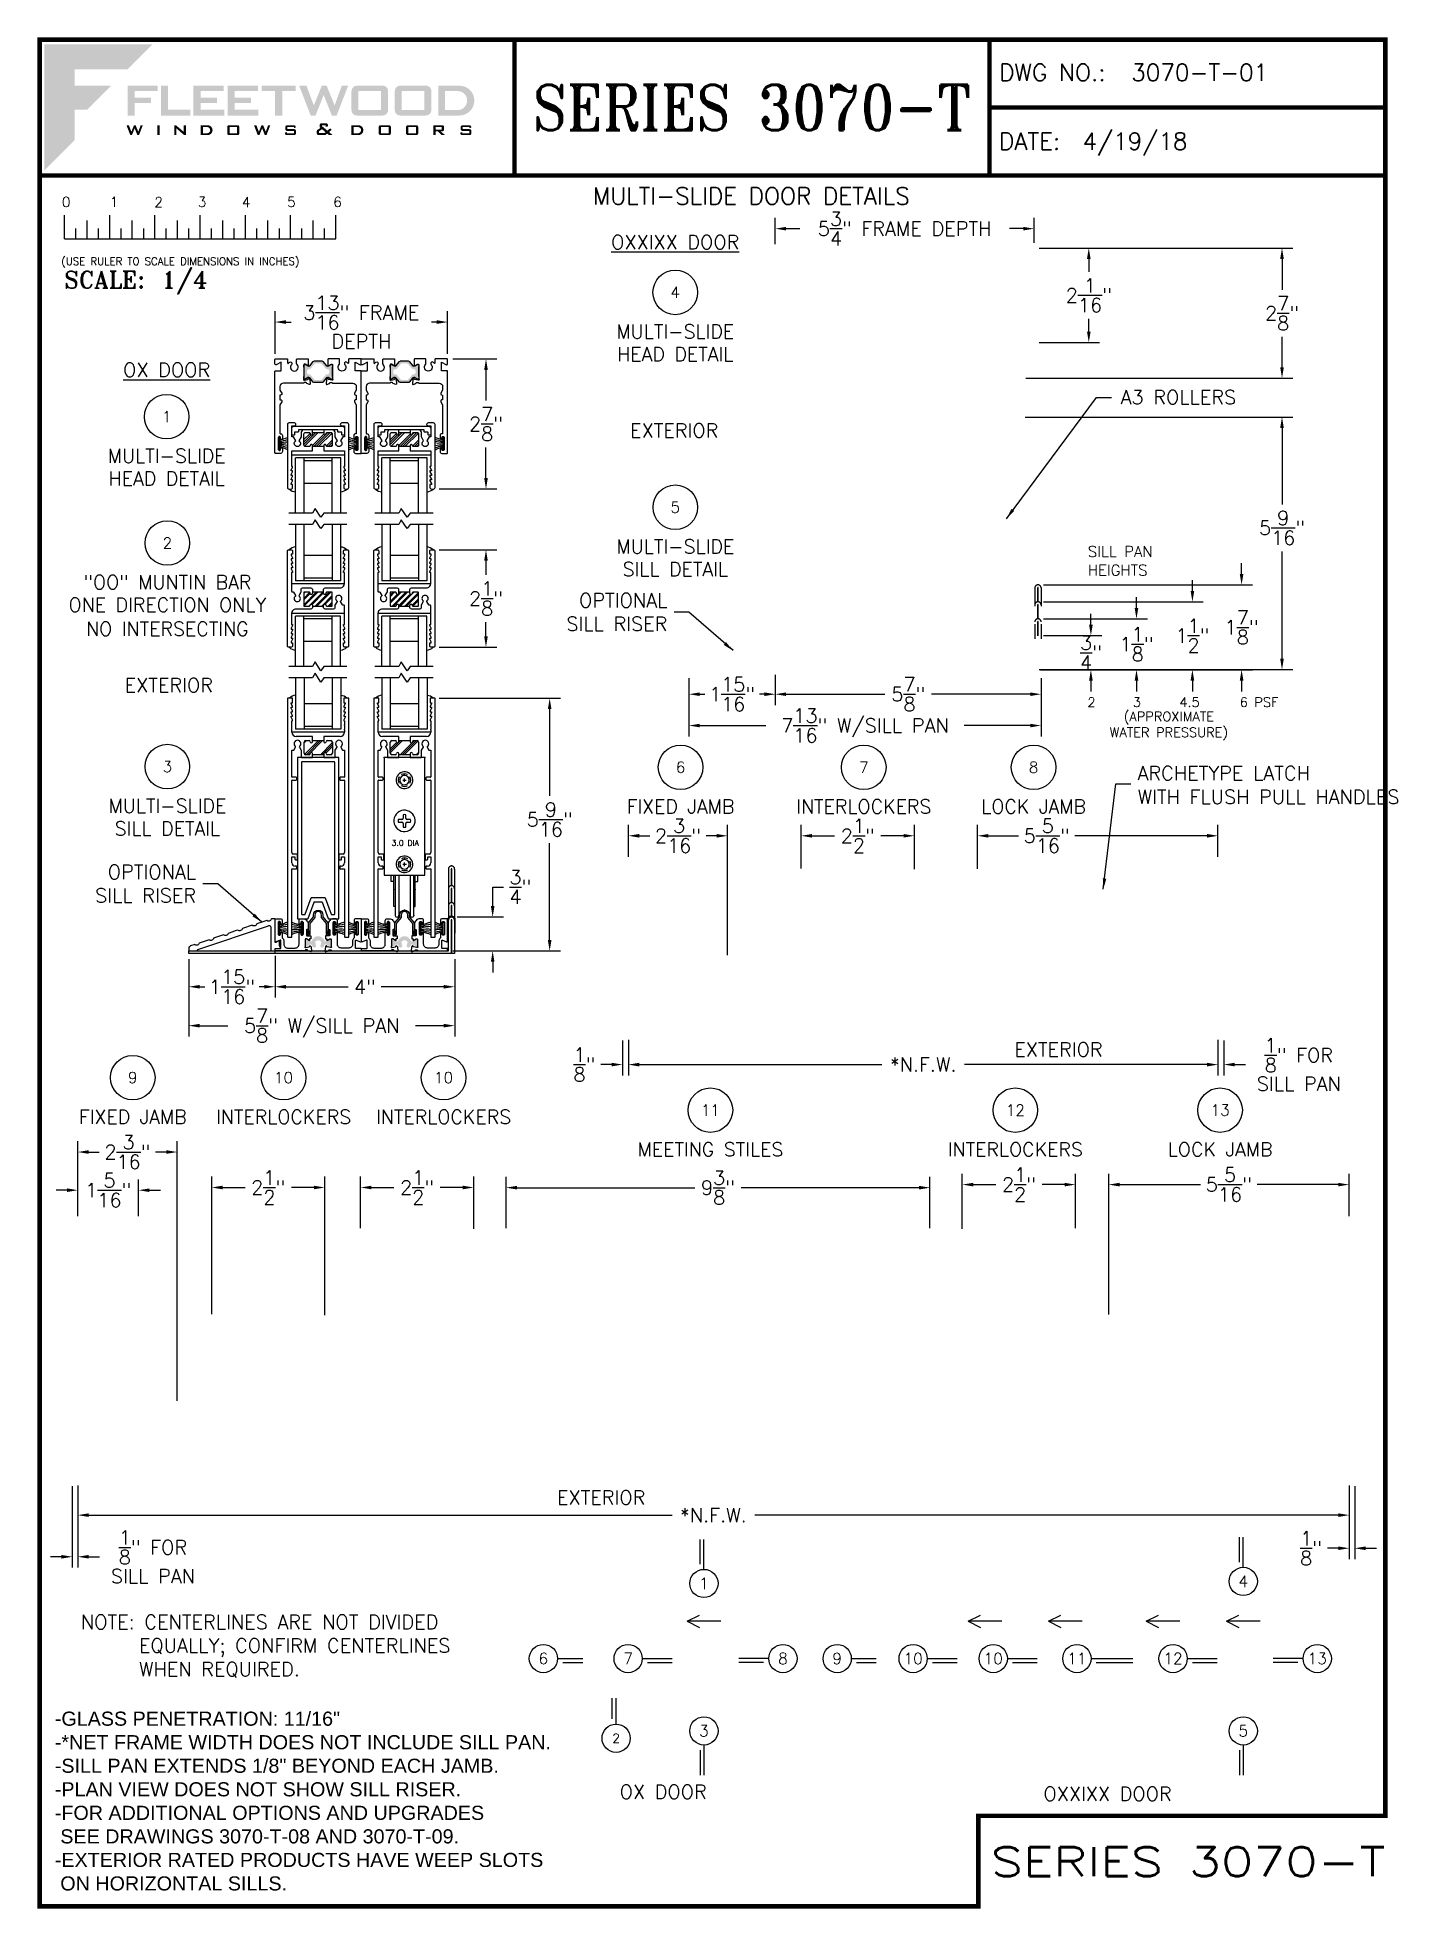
# Paper-space layout 'QUARTER SCALE' of a CAD drawing. Extents: x 0.3 to 7.8, y 0 to 10.3.
# The model-space entities are those that its viewports show. They can reach past a viewport. Long polylines and large blocks are cut down to what shows.
import ezdxf
from ezdxf.enums import TextEntityAlignment as Align

# ---------------------------------------------------------------- set-up
doc = ezdxf.new("R2010")
doc.units = 0
doc.header["$LTSCALE"] = 0.25
doc.header["$MEASUREMENT"] = 0
doc.linetypes.add('HIDDEN', pattern=[0.375, 0.25, -0.125])
doc.layers.get('0').update_dxf_attribs({"linetype": 'CONTINUOUS'})
doc.layers.get('DEFPOINTS').update_dxf_attribs({"color": 1, "linetype": 'CONTINUOUS'})
for name, color, linetype in [('ELEVATION TEXT', 7, 'CONTINUOUS'), ('FRAME', 1, 'CONTINUOUS'), ('GEOMETRY', 7, 'CONTINUOUS'), ('GLASS-VINYL', 7, 'CONTINUOUS'), ('HEM COVER', 4, 'CONTINUOUS'), ('RISER', 7, 'CONTINUOUS'), ('SASH', 5, 'CONTINUOUS'), ('SEAL', 7, 'CONTINUOUS'), ('SILL-PAN', 7, 'CONTINUOUS'), ('TEXT', 7, 'CONTINUOUS'), ('TITLE-BLOCK', 7, 'CONTINUOUS'), ('TITLE_BLOCK', 7, 'CONTINUOUS'), ('VENT', 5, 'CONTINUOUS')]:
    doc.layers.add(name, color=color, linetype=linetype)
doc.layers.add('VP', color=40, linetype='CONTINUOUS', plot=False)
doc.layers.get('VP').off()
doc.styles.add('ROMANS', font='romans')
doc.styles.add('ROMANT', font='romant')
doc.styles.add('SIMPLEX-050', font='simplex.shx', dxfattribs={"height": 0.05})
doc.styles.add('SIMPLEX-094', font='simplex.shx', dxfattribs={"height": 0.094})
doc.styles.get("Standard").update_dxf_attribs({"font": 'simplex.shx'})
doc.dimstyles.get("Standard").update_dxf_attribs({"dimtxt": 0.18, "dimasz": 0.18, "dimexe": 0.18, "dimexo": 0.0625, "dimgap": 0.09, "dimtad": 0, "dimtih": 1, "dimtoh": 1, "dimdec": 4, "dimzin": 0, "dimdsep": 46, "dimtxsty": 'Standard', "dimcen": 0.09, "dimadec": 0, "dimazin": 0, "dimtfac": 1, "dimtdec": 4, "dimtofl": 0, "dimtmove": 0, "dimatfit": 3, "dimfxl": 1, "dimtolj": 1, "dimtzin": 0, "dimarcsym": 0})

psp = doc.layouts.new('QUARTER SCALE')

# ---------------------------------------------------------------- texts
at = {"layer": 'ELEVATION TEXT'}
for s, p in [('EXTERIOR', (3.576284, 8.114156)), ('EXTERIOR', (0.782899, 6.707333)), ('EXTERIOR', (5.7003, 4.694687)), ('EXTERIOR', (3.172617, 2.219228)), ('OX DOOR', (3.518747, 0.593939)), ('OXXIXX DOOR', (5.861491, 0.582656))]:
    psp.add_text(s, height=0.078, dxfattribs=at).set_placement(p)
for s, height, p in [('1', 0.062, (3.984651, 1.78354)), ('4', 0.062, (6.965843, 1.794856)), ('6', 0.062, (3.097371, 1.368694)), ('7', 0.062, (3.565845, 1.368694)), ('8', 0.062, (4.421525, 1.368694)), ('9', 0.062, (4.721441, 1.368694)), ('10', 0.062, (5.141206, 1.368694)), ('10', 0.062, (5.583806, 1.368694)), ('11', 0.062, (6.04628, 1.368694)), ('12', 0.062, (6.577605, 1.368694)), ('13', 0.062, (7.374908, 1.368694)), ('2', 0.05, (3.499313, 0.928405)), ('3', 0.062, (3.984651, 0.969114)), ('5', 0.062, (6.965843, 0.969114))]:
    psp.add_text(s, height=height, dxfattribs=at).set_placement(p, align=Align.MIDDLE_CENTER)
at = {"layer": 'ELEVATION TEXT', "char_height": 0.078}
for s, insert, width, attachment_point in [('{\\LOXXIXX DOOR}', (3.826046, 9.193785), 1.2194, 5), ('{\\LOX DOOR}', (1.014815, 8.488349), 1.2194, 5), ('A3 ROLLERS', (6.288018, 8.336925), 1.2918, 4), ('OPTIONAL\\PSILL RISER', (3.782337, 7.14958), 1.2918, 6), ('ARCHETYPE LATCH\\PWITH FLUSH PULL HANDLES', (6.381509, 6.194678), 1.60708865, 4), ('OPTIONAL\\PSILL RISER', (1.177462, 5.649149), 1.2918, 6)]:
    psp.add_mtext(s, dxfattribs=dict(at, insert=insert, width=width, attachment_point=attachment_point))
at = {"layer": 'TEXT'}
for s, insert, char_height, width, attachment_point in [('MULTI-SLIDE DOOR DETAILS', (4.246499, 9.448388), 0.094, 3.1106, 5), ('NOTE: CENTERLINES ARE NOT DIVIDED\\P      EQUALLY; CONFIRM CENTERLINES\\P      WHEN REQUIRED.', (0.540818, 1.436897), 0.078, 2.70237318, 4), ('\\A1;{\\fArial|b0|i0|c0|p34;-GLASS PENETRATION: 11/16"\\P-*NET FRAME WIDTH DOES NOT INCLUDE SILL PAN.\\P-SILL PAN EXTENDS 1/8" BEYOND EACH JAMB.\\P-PLAN VIEW DOES NOT SHOW SILL RISER.\\P-FOR ADDITIONAL OPTIONS AND UPGRADES\\P SEE DRAWINGS 3070-T-08 AND 3070-T-09.\\P-EXTERIOR RATED PRODUCTS HAVE WEEP SLOTS\\P ON HORIZONTAL SILLS.}', (0.396822, 0.580922), 0.078, 2.8532611, 4)]:
    psp.add_mtext(s, dxfattribs=dict(at, insert=insert, char_height=char_height, width=width, attachment_point=attachment_point))

msp = doc.modelspace()

# ---------------------------------------------------------------- blocks, each defined once
blk = doc.blocks.new('*D16')
at = {"color": 0, "lineweight": -2}
for p, q in [((0.524, 2.324), (0.524, 2.101)), ((7.551, 2.324), (7.551, 2.101)), ((0.584, 2.161), (3.809, 2.161)), ((7.491, 2.161), (4.266, 2.161))]:
    blk.add_line(p, q, dxfattribs=at)
at = {"color": 0}
for points in [[(0.584, 2.171), (0.584, 2.151), (0.524, 2.161)], [(7.491, 2.171), (7.491, 2.151), (7.551, 2.161)]]:
    blk.add_solid(points, dxfattribs=at)
at = {"layer": 'DEFPOINTS', "color": 0}
for p in [(0.524, 2.355), (7.551, 2.355), (7.551, 2.161)]:
    blk.add_point(p, dxfattribs=at)
at = {"color": 0, "insert": (4.037, 2.161), "char_height": 0.078, "attachment_point": 5}
blk.add_mtext('\\A1;*N.F.W.', dxfattribs=at)
blk = doc.blocks.new('*D17')
at = {"layer": 'DEFPOINTS', "color": 0}
for p in [(1.073, 4.167), (0.524, 3.781), (1.073, 2.761)]:
    blk.add_point(p, dxfattribs=at)
at = {"layer": 'TEXT', "color": 0, "lineweight": -2}
for p, q in [((0.524, 3.812), (0.524, 4.227)), ((0.584, 4.167), (0.642, 4.167)), ((1.013, 4.167), (0.954, 4.167)), ((1.073, 2.792), (1.073, 4.227))]:
    blk.add_line(p, q, dxfattribs=at)
at = {"layer": 'TEXT', "color": 0}
for points in [[(0.584, 4.177), (0.584, 4.157), (0.524, 4.167)], [(1.013, 4.177), (1.013, 4.157), (1.073, 4.167)]]:
    blk.add_solid(points, dxfattribs=at)
at = {"layer": 'TEXT', "color": 0, "insert": (0.798, 4.167), "char_height": 0.078, "attachment_point": 5}
blk.add_mtext('\\A1;2{\\H1.000000x;\\S3/16;}"', dxfattribs=at)
blk = doc.blocks.new('*D18')
at = {"layer": 'DEFPOINTS', "color": 0}
for p in [(0.86, 3.956), (0.524, 3.781), (0.86, 3.781)]:
    blk.add_point(p, dxfattribs=at)
at = {"layer": 'TEXT', "color": 0, "lineweight": -2}
for p, q in [((0.464, 3.956), (0.404, 3.956)), ((0.524, 3.812), (0.524, 4.016)), ((0.86, 3.812), (0.86, 4.016)), ((0.92, 3.956), (0.98, 3.956))]:
    blk.add_line(p, q, dxfattribs=at)
at = {"layer": 'TEXT', "color": 0}
for points in [[(0.464, 3.966), (0.464, 3.946), (0.524, 3.956)], [(0.92, 3.966), (0.92, 3.946), (0.86, 3.956)]]:
    blk.add_solid(points, dxfattribs=at)
at = {"layer": 'TEXT', "color": 0, "insert": (0.692, 3.956), "char_height": 0.078, "attachment_point": 5}
blk.add_mtext('\\A1;1{\\H1.000000x;\\S5/16;}"', dxfattribs=at)
blk = doc.blocks.new('sectball')
blk.add_circle((0, 0), 0.125)
blk.add_attdef('NO', text='', height=0.062).set_placement((0, 0), align=Align.MIDDLE_CENTER)
for tag, p in [('LINE1', (0, -0.259)), ('LINE2', (0, -0.386)), ('LINE3', (0, -0.521))]:
    blk.add_attdef(tag, text='', height=0.078).set_placement(p, align=Align.CENTER)
blk = doc.blocks.new('*D19')
at = {"layer": 'DEFPOINTS', "color": 0}
for p in [(2.712, 3.971), (2.087, 3.715), (2.712, 3.712)]:
    blk.add_point(p, dxfattribs=at)
at = {"layer": 'TEXT', "color": 0, "lineweight": -2}
for p, q in [((2.087, 3.746), (2.087, 4.031)), ((2.147, 3.971), (2.271, 3.971)), ((2.652, 3.971), (2.527, 3.971)), ((2.712, 3.743), (2.712, 4.031))]:
    blk.add_line(p, q, dxfattribs=at)
at = {"layer": 'TEXT', "color": 0}
for points in [[(2.147, 3.981), (2.147, 3.961), (2.087, 3.971)], [(2.652, 3.981), (2.652, 3.961), (2.712, 3.971)]]:
    blk.add_solid(points, dxfattribs=at)
at = {"layer": 'TEXT', "color": 0, "insert": (2.399, 3.971), "char_height": 0.078, "attachment_point": 5}
blk.add_mtext('\\A1;2{\\H1.000000x;\\S1/2;}"', dxfattribs=at)
blk = doc.blocks.new('*D20')
at = {"layer": 'DEFPOINTS', "color": 0}
for p in [(1.889, 3.971), (1.264, 3.24), (1.889, 3.235)]:
    blk.add_point(p, dxfattribs=at)
at = {"layer": 'TEXT', "color": 0, "lineweight": -2}
for p, q in [((1.264, 3.271), (1.264, 4.031)), ((1.324, 3.971), (1.448, 3.971)), ((1.829, 3.971), (1.705, 3.971)), ((1.889, 3.266), (1.889, 4.031))]:
    blk.add_line(p, q, dxfattribs=at)
at = {"layer": 'TEXT', "color": 0}
for points in [[(1.324, 3.981), (1.324, 3.961), (1.264, 3.971)], [(1.829, 3.981), (1.829, 3.961), (1.889, 3.971)]]:
    blk.add_solid(points, dxfattribs=at)
at = {"layer": 'TEXT', "color": 0, "insert": (1.576, 3.971), "char_height": 0.078, "attachment_point": 5}
blk.add_mtext('\\A1;2{\\H1.000000x;\\S1/2;}"', dxfattribs=at)
blk = doc.blocks.new('*D21')
at = {"color": 0, "lineweight": -2}
for p, q in [((2.891, 3.746), (2.891, 4.03)), ((2.951, 3.97), (3.934, 3.97)), ((5.174, 3.97), (4.191, 3.97)), ((5.234, 3.746), (5.234, 4.03))]:
    blk.add_line(p, q, dxfattribs=at)
at = {"color": 0}
for points in [[(2.951, 3.98), (2.951, 3.96), (2.891, 3.97)], [(5.174, 3.98), (5.174, 3.96), (5.234, 3.97)]]:
    blk.add_solid(points, dxfattribs=at)
at = {"layer": 'DEFPOINTS', "color": 0}
for p in [(5.234, 3.97), (2.891, 3.715), (5.234, 3.715)]:
    blk.add_point(p, dxfattribs=at)
at = {"color": 0, "insert": (4.062, 3.97), "char_height": 0.078, "attachment_point": 5}
blk.add_mtext('\\A1;9{\\H1.000000x;\\S3/8;}"', dxfattribs=at)
blk = doc.blocks.new('*D22')
at = {"layer": 'DEFPOINTS', "color": 0}
for p in [(5.413, 3.987), (5.413, 3.712), (6.038, 3.715)]:
    blk.add_point(p, dxfattribs=at)
at = {"layer": 'TEXT', "color": 0, "lineweight": -2}
for p, q in [((5.413, 3.743), (5.413, 4.047)), ((6.038, 3.746), (6.038, 4.047)), ((5.473, 3.987), (5.598, 3.987)), ((5.978, 3.987), (5.854, 3.987))]:
    blk.add_line(p, q, dxfattribs=at)
at = {"layer": 'TEXT', "color": 0}
for points in [[(5.473, 3.997), (5.473, 3.977), (5.413, 3.987)], [(5.978, 3.997), (5.978, 3.977), (6.038, 3.987)]]:
    blk.add_solid(points, dxfattribs=at)
at = {"layer": 'TEXT', "color": 0, "insert": (5.726, 3.987), "char_height": 0.078, "attachment_point": 5}
blk.add_mtext('\\A1;2{\\H1.000000x;\\S1/2;}"', dxfattribs=at)
blk = doc.blocks.new('*D23')
at = {"color": 0, "lineweight": -2}
for p, q in [((6.222, 3.269), (6.222, 4.047)), ((7.551, 3.812), (7.551, 4.047)), ((6.282, 3.987), (6.73, 3.987)), ((7.491, 3.987), (7.042, 3.987))]:
    blk.add_line(p, q, dxfattribs=at)
at = {"color": 0}
for points in [[(6.282, 3.997), (6.282, 3.977), (6.222, 3.987)], [(7.491, 3.997), (7.491, 3.977), (7.551, 3.987)]]:
    blk.add_solid(points, dxfattribs=at)
at = {"layer": 'DEFPOINTS', "color": 0}
for p in [(6.222, 3.987), (7.551, 3.781), (6.222, 3.238)]:
    blk.add_point(p, dxfattribs=at)
at = {"color": 0, "insert": (6.886, 3.987), "char_height": 0.078, "attachment_point": 5}
blk.add_mtext('\\A1;5{\\H1.000000x;\\S5/16;}"', dxfattribs=at)
blk = doc.blocks.new('*D24')
at = {"color": 0, "lineweight": -2}
for p, q in [((3.567, 4.786), (3.567, 4.59)), ((6.826, 4.786), (6.826, 4.59)), ((3.627, 4.65), (4.968, 4.65)), ((6.766, 4.65), (5.425, 4.65))]:
    blk.add_line(p, q, dxfattribs=at)
at = {"color": 0}
for points in [[(3.627, 4.66), (3.627, 4.64), (3.567, 4.65)], [(6.766, 4.66), (6.766, 4.64), (6.826, 4.65)]]:
    blk.add_solid(points, dxfattribs=at)
at = {"layer": 'DEFPOINTS', "color": 0}
for p in [(3.567, 4.817), (6.826, 4.817), (6.826, 4.65)]:
    blk.add_point(p, dxfattribs=at)
at = {"color": 0, "insert": (5.197, 4.65), "char_height": 0.078, "attachment_point": 5}
blk.add_mtext('\\A1;*N.F.W.', dxfattribs=at)
blk = doc.blocks.new('*D25')
at = {"color": 0, "lineweight": -2}
for p, q in [((1.614, 5.25), (1.614, 5.02)), ((2.607, 5.232), (2.607, 5.02)), ((1.674, 5.08), (2.019, 5.08)), ((2.547, 5.08), (2.201, 5.08))]:
    blk.add_line(p, q, dxfattribs=at)
at = {"color": 0}
for points in [[(1.674, 5.09), (1.674, 5.07), (1.614, 5.08)], [(2.547, 5.09), (2.547, 5.07), (2.607, 5.08)]]:
    blk.add_solid(points, dxfattribs=at)
at = {"layer": 'DEFPOINTS', "color": 0}
for p in [(1.614, 5.281), (2.607, 5.263), (2.607, 5.08)]:
    blk.add_point(p, dxfattribs=at)
at = {"color": 0, "insert": (2.11, 5.08), "char_height": 0.078, "attachment_point": 5}
blk.add_mtext('\\A1;4"', dxfattribs=at)
blk = doc.blocks.new('*D26')
at = {"color": 0, "lineweight": -2}
for p, q in [((1.137, 5.232), (1.137, 4.805)), ((2.607, 5.232), (2.607, 4.805)), ((1.197, 4.865), (1.354, 4.865)), ((2.547, 4.865), (2.39, 4.865))]:
    blk.add_line(p, q, dxfattribs=at)
at = {"color": 0}
for points in [[(1.197, 4.875), (1.197, 4.855), (1.137, 4.865)], [(2.547, 4.875), (2.547, 4.855), (2.607, 4.865)]]:
    blk.add_solid(points, dxfattribs=at)
at = {"layer": 'DEFPOINTS', "color": 0}
for p in [(1.137, 5.263), (2.607, 5.263), (2.607, 4.865)]:
    blk.add_point(p, dxfattribs=at)
at = {"color": 0, "insert": (1.872, 4.865), "char_height": 0.078, "attachment_point": 5}
blk.add_mtext('\\A1;5{\\H1.000000x;\\S7/8;}" W/SILL PAN', dxfattribs=at)
blk = doc.blocks.new('*D27')
at = {"color": 0, "lineweight": -2}
for p, q in [((1.137, 5.232), (1.137, 5.02)), ((1.614, 5.25), (1.614, 5.02)), ((1.197, 5.08), (1.226, 5.08)), ((1.554, 5.08), (1.527, 5.08))]:
    blk.add_line(p, q, dxfattribs=at)
at = {"color": 0}
for points in [[(1.197, 5.09), (1.197, 5.07), (1.137, 5.08)], [(1.554, 5.09), (1.554, 5.07), (1.614, 5.08)]]:
    blk.add_solid(points, dxfattribs=at)
at = {"layer": 'DEFPOINTS', "color": 0}
for p in [(1.614, 5.281), (1.137, 5.263), (1.137, 5.08)]:
    blk.add_point(p, dxfattribs=at)
at = {"color": 0, "insert": (1.376, 5.08), "char_height": 0.078, "attachment_point": 5}
blk.add_mtext('\\A1;1{\\H1.000000x;\\S15/16;}"', dxfattribs=at)
blk = doc.blocks.new('*D28')
at = {"layer": 'DEFPOINTS', "color": 0}
for p in [(2.568, 8.752), (1.614, 8.546), (2.568, 8.546)]:
    blk.add_point(p, dxfattribs=at)
at = {"layer": 'TEXT', "color": 0, "lineweight": -2}
for p, q in [((1.614, 8.577), (1.614, 8.812)), ((2.568, 8.577), (2.568, 8.812)), ((1.674, 8.752), (1.703, 8.752)), ((2.508, 8.752), (2.479, 8.752))]:
    blk.add_line(p, q, dxfattribs=at)
at = {"layer": 'TEXT', "color": 0}
for points in [[(1.674, 8.762), (1.674, 8.742), (1.614, 8.752)], [(2.508, 8.762), (2.508, 8.742), (2.568, 8.752)]]:
    blk.add_solid(points, dxfattribs=at)
at = {"layer": 'TEXT', "color": 0, "insert": (2.091, 8.752), "char_height": 0.078, "attachment_point": 5}
blk.add_mtext('\\A1;3{\\H1.000000x;\\S13/16;}" FRAME\\PDEPTH', dxfattribs=at)
blk = doc.blocks.new('*D29')
at = {"color": 0, "lineweight": -2}
for p, q in [((2.522, 6.674), (3.192, 6.674)), ((3.132, 6.614), (3.132, 6.134)), ((3.132, 5.338), (3.132, 5.874)), ((2.597, 5.278), (3.192, 5.278))]:
    blk.add_line(p, q, dxfattribs=at)
at = {"color": 0}
for points in [[(3.122, 6.614), (3.142, 6.614), (3.132, 6.674)], [(3.122, 5.338), (3.142, 5.338), (3.132, 5.278)]]:
    blk.add_solid(points, dxfattribs=at)
at = {"layer": 'DEFPOINTS', "color": 0}
for p in [(2.491, 6.674), (3.132, 6.674), (2.566, 5.278)]:
    blk.add_point(p, dxfattribs=at)
at = {"color": 0, "insert": (3.132, 6.004), "char_height": 0.078, "attachment_point": 5}
blk.add_mtext('\\A1;5{\\H1.000000x;\\S9/16;}"', dxfattribs=at)
blk = doc.blocks.new('*D30')
at = {"layer": 'DEFPOINTS', "color": 0}
for p in [(2.589, 5.466), (2.817, 5.466), (2.566, 5.278)]:
    blk.add_point(p, dxfattribs=at)
at = {"layer": 'TEXT', "color": 0, "lineweight": -2}
for p, q in [((2.817, 5.526), (2.817, 5.631)), ((2.817, 5.631), (2.877, 5.631)), ((2.62, 5.466), (2.877, 5.466)), ((2.597, 5.278), (2.877, 5.278)), ((2.817, 5.218), (2.817, 5.158))]:
    blk.add_line(p, q, dxfattribs=at)
at = {"layer": 'TEXT', "color": 0}
for points in [[(2.807, 5.526), (2.827, 5.526), (2.817, 5.466)], [(2.807, 5.218), (2.827, 5.218), (2.817, 5.278)]]:
    blk.add_solid(points, dxfattribs=at)
at = {"layer": 'TEXT', "color": 0, "insert": (2.97, 5.631), "char_height": 0.078, "attachment_point": 5}
blk.add_mtext('\\A1;{\\H1.000000x;\\S3/4;}"', dxfattribs=at)
blk = doc.blocks.new('*D31')
at = {"color": 0, "lineweight": -2}
for p, q in [((2.521, 7.494), (2.84, 7.494)), ((2.78, 7.434), (2.78, 7.355)), ((2.78, 7.016), (2.78, 7.095)), ((2.521, 6.956), (2.84, 6.956))]:
    blk.add_line(p, q, dxfattribs=at)
at = {"color": 0}
for points in [[(2.77, 7.434), (2.79, 7.434), (2.78, 7.494)], [(2.77, 7.016), (2.79, 7.016), (2.78, 6.956)]]:
    blk.add_solid(points, dxfattribs=at)
at = {"layer": 'DEFPOINTS', "color": 0}
for p in [(2.49, 7.494), (2.49, 6.956), (2.78, 6.956)]:
    blk.add_point(p, dxfattribs=at)
at = {"color": 0, "insert": (2.78, 7.225), "char_height": 0.078, "attachment_point": 5}
blk.add_mtext('\\A1;2{\\H1.000000x;\\S1/8;}"', dxfattribs=at)
blk = doc.blocks.new('*D32')
at = {"layer": 'DEFPOINTS', "color": 0}
for p in [(2.565, 8.548), (2.491, 7.83), (2.78, 7.83)]:
    blk.add_point(p, dxfattribs=at)
at = {"layer": 'TEXT', "color": 0, "lineweight": -2}
for p, q in [((2.596, 8.548), (2.84, 8.548)), ((2.78, 8.488), (2.78, 8.319)), ((2.78, 7.89), (2.78, 8.059)), ((2.522, 7.83), (2.84, 7.83))]:
    blk.add_line(p, q, dxfattribs=at)
at = {"layer": 'TEXT', "color": 0}
for points in [[(2.77, 8.488), (2.79, 8.488), (2.78, 8.548)], [(2.77, 7.89), (2.79, 7.89), (2.78, 7.83)]]:
    blk.add_solid(points, dxfattribs=at)
at = {"layer": 'TEXT', "color": 0, "insert": (2.78, 8.189), "char_height": 0.078, "attachment_point": 5}
blk.add_mtext('\\A1;2{\\H1.000000x;\\S7/8;}"', dxfattribs=at)
blk = doc.blocks.new('*D33')
at = {"layer": 'DEFPOINTS', "color": 0}
for p in [(5.81, 9.268), (4.379, 9.151), (5.81, 9.158)]:
    blk.add_point(p, dxfattribs=at)
at = {"layer": 'TEXT', "color": 0, "lineweight": -2}
for p, q in [((4.379, 9.182), (4.379, 9.328)), ((5.81, 9.189), (5.81, 9.328)), ((4.439, 9.268), (4.515, 9.268)), ((5.75, 9.268), (5.673, 9.268))]:
    blk.add_line(p, q, dxfattribs=at)
at = {"layer": 'TEXT', "color": 0}
for points in [[(4.439, 9.278), (4.439, 9.258), (4.379, 9.268)], [(5.75, 9.278), (5.75, 9.258), (5.81, 9.268)]]:
    blk.add_solid(points, dxfattribs=at)
at = {"layer": 'TEXT', "color": 0, "insert": (5.094, 9.268), "char_height": 0.078, "attachment_point": 5}
blk.add_mtext('\\A1;5{\\H1.000000x;\\S3/4;}" FRAME DEPTH', dxfattribs=at)
blk = doc.blocks.new('*D167')
at = {"layer": 'DEFPOINTS', "color": 0}
for p in [(0.017, 0.469), (1.143, 0.469), (0, 0)]:
    blk.add_point(p, dxfattribs=at)
at = {"layer": 'TEXT', "color": 0, "lineweight": -2}
for p, q in [((1.143, 0.529), (1.143, 0.589)), ((0.048, 0.469), (1.203, 0.469)), ((0.031, 0), (1.203, 0)), ((1.143, -0.06), (1.143, -0.12))]:
    blk.add_line(p, q, dxfattribs=at)
at = {"layer": 'TEXT', "color": 0}
for points in [[(1.133, 0.529), (1.153, 0.529), (1.143, 0.469)], [(1.133, -0.06), (1.153, -0.06), (1.143, 0)]]:
    blk.add_solid(points, dxfattribs=at)
at = {"layer": 'TEXT', "color": 0, "insert": (1.143, 0.234), "char_height": 0.078, "attachment_point": 5}
blk.add_mtext('\\A1;1{\\H1.000000x;\\S7/8;}"', dxfattribs=at)
blk = doc.blocks.new('*D168')
at = {"layer": 'DEFPOINTS', "color": 0}
for p in [(0.017, 0.281), (0.562, 0.281), (0, 0)]:
    blk.add_point(p, dxfattribs=at)
at = {"layer": 'TEXT', "color": 0, "lineweight": -2}
for p, q in [((0.562, 0.341), (0.562, 0.401)), ((0.048, 0.281), (0.622, 0.281)), ((0.031, 0), (0.622, 0)), ((0.562, -0.06), (0.562, -0.12))]:
    blk.add_line(p, q, dxfattribs=at)
at = {"layer": 'TEXT', "color": 0}
for points in [[(0.552, 0.341), (0.572, 0.341), (0.562, 0.281)], [(0.552, -0.06), (0.572, -0.06), (0.562, 0)]]:
    blk.add_solid(points, dxfattribs=at)
at = {"layer": 'TEXT', "color": 0, "insert": (0.562, 0.141), "char_height": 0.078, "attachment_point": 5}
blk.add_mtext('\\A1;1{\\H1.000000x;\\S1/8;}"', dxfattribs=at)
blk = doc.blocks.new('*D169')
at = {"layer": 'DEFPOINTS', "color": 0}
for p in [(0.017, 0.375), (0.871, 0.375), (0, 0)]:
    blk.add_point(p, dxfattribs=at)
at = {"layer": 'TEXT', "color": 0, "lineweight": -2}
for p, q in [((0.871, 0.435), (0.871, 0.495)), ((0.048, 0.375), (0.931, 0.375)), ((0.031, 0), (0.931, 0)), ((0.871, -0.06), (0.871, -0.12))]:
    blk.add_line(p, q, dxfattribs=at)
at = {"layer": 'TEXT', "color": 0}
for points in [[(0.861, 0.435), (0.881, 0.435), (0.871, 0.375)], [(0.861, -0.06), (0.881, -0.06), (0.871, 0)]]:
    blk.add_solid(points, dxfattribs=at)
at = {"layer": 'TEXT', "color": 0, "insert": (0.871, 0.188), "char_height": 0.078, "attachment_point": 5}
blk.add_mtext('\\A1;1{\\H1.000000x;\\S1/2;}"', dxfattribs=at)
blk = doc.blocks.new('*D170')
at = {"layer": 'DEFPOINTS', "color": 0}
for p in [(0.017, 0.188), (0, 0), (0.31, 0)]:
    blk.add_point(p, dxfattribs=at)
at = {"layer": 'TEXT', "color": 0, "lineweight": -2}
for p, q in [((0.31, 0.248), (0.31, 0.308)), ((0.048, 0.188), (0.37, 0.188)), ((0.031, 0), (0.37, 0)), ((0.31, -0.06), (0.31, -0.12))]:
    blk.add_line(p, q, dxfattribs=at)
at = {"layer": 'TEXT', "color": 0}
for points in [[(0.3, 0.248), (0.32, 0.248), (0.31, 0.188)], [(0.3, -0.06), (0.32, -0.06), (0.31, 0)]]:
    blk.add_solid(points, dxfattribs=at)
at = {"layer": 'TEXT', "color": 0, "insert": (0.31, 0.094), "char_height": 0.078, "attachment_point": 5}
blk.add_mtext('\\A1;{\\H1.000000x;\\S3/4;}"', dxfattribs=at)
blk = doc.blocks.new('*D34')
at = {"color": 0, "lineweight": -2}
for p, q in [((5.838, 9.161), (7.24, 9.161)), ((7.18, 9.101), (7.18, 8.931)), ((7.18, 8.502), (7.18, 8.671)), ((5.764, 8.442), (7.24, 8.442))]:
    blk.add_line(p, q, dxfattribs=at)
at = {"color": 0}
for points in [[(7.17, 9.101), (7.19, 9.101), (7.18, 9.161)], [(7.17, 8.502), (7.19, 8.502), (7.18, 8.442)]]:
    blk.add_solid(points, dxfattribs=at)
at = {"layer": 'DEFPOINTS', "color": 0}
for p in [(5.807, 9.161), (5.733, 8.442), (7.18, 8.442)]:
    blk.add_point(p, dxfattribs=at)
at = {"color": 0, "insert": (7.18, 8.801), "char_height": 0.078, "attachment_point": 5}
blk.add_mtext('\\A1;2{\\H1.000000x;\\S7/8;}"', dxfattribs=at)
blk = doc.blocks.new('*D35')
at = {"layer": 'DEFPOINTS', "color": 0}
for p in [(5.73, 8.227), (5.807, 6.832), (7.18, 6.832)]:
    blk.add_point(p, dxfattribs=at)
at = {"layer": 'TEXT', "color": 0, "lineweight": -2}
for p, q in [((5.761, 8.227), (7.24, 8.227)), ((7.18, 8.167), (7.18, 7.745)), ((7.18, 6.892), (7.18, 7.485)), ((5.838, 6.832), (7.24, 6.832))]:
    blk.add_line(p, q, dxfattribs=at)
at = {"layer": 'TEXT', "color": 0}
for points in [[(7.17, 8.167), (7.19, 8.167), (7.18, 8.227)], [(7.17, 6.892), (7.19, 6.892), (7.18, 6.832)]]:
    blk.add_solid(points, dxfattribs=at)
at = {"layer": 'TEXT', "color": 0, "insert": (7.18, 7.615), "char_height": 0.078, "attachment_point": 5}
blk.add_mtext('\\A1;5{\\H1.000000x;\\S9/16;}"', dxfattribs=at)
blk = doc.blocks.new('*D36')
at = {"layer": 'DEFPOINTS', "color": 0}
for p in [(5.497, 5.914), (5.497, 5.7), (6.826, 5.766)]:
    blk.add_point(p, dxfattribs=at)
at = {"layer": 'TEXT', "color": 0, "lineweight": -2}
for p, q in [((5.497, 5.731), (5.497, 5.974)), ((5.557, 5.914), (5.723, 5.914)), ((6.766, 5.914), (6.035, 5.914)), ((6.826, 5.797), (6.826, 5.974))]:
    blk.add_line(p, q, dxfattribs=at)
at = {"layer": 'TEXT', "color": 0}
for points in [[(5.557, 5.924), (5.557, 5.904), (5.497, 5.914)], [(6.766, 5.924), (6.766, 5.904), (6.826, 5.914)]]:
    blk.add_solid(points, dxfattribs=at)
at = {"layer": 'TEXT', "color": 0, "insert": (5.879, 5.914), "char_height": 0.078, "attachment_point": 5}
blk.add_mtext('\\A1;5{\\H1.000000x;\\S5/16;}"', dxfattribs=at)
blk = doc.blocks.new('*D37')
at = {"layer": 'DEFPOINTS', "color": 0}
for p in [(4.115, 5.914), (3.567, 5.766), (4.115, 5.223)]:
    blk.add_point(p, dxfattribs=at)
at = {"layer": 'TEXT', "color": 0, "lineweight": -2}
for p, q in [((3.567, 5.797), (3.567, 5.974)), ((3.627, 5.914), (3.685, 5.914)), ((4.055, 5.914), (3.997, 5.914)), ((4.115, 5.254), (4.115, 5.974))]:
    blk.add_line(p, q, dxfattribs=at)
at = {"layer": 'TEXT', "color": 0}
for points in [[(3.627, 5.924), (3.627, 5.904), (3.567, 5.914)], [(4.055, 5.924), (4.055, 5.904), (4.115, 5.914)]]:
    blk.add_solid(points, dxfattribs=at)
at = {"layer": 'TEXT', "color": 0, "insert": (3.841, 5.914), "char_height": 0.078, "attachment_point": 5}
blk.add_mtext('\\A1;2{\\H1.000000x;\\S3/16;}"', dxfattribs=at)
blk = doc.blocks.new('*D38')
at = {"layer": 'DEFPOINTS', "color": 0}
for p in [(5.148, 5.914), (4.522, 5.702), (5.148, 5.698)]:
    blk.add_point(p, dxfattribs=at)
at = {"layer": 'TEXT', "color": 0, "lineweight": -2}
for p, q in [((4.522, 5.733), (4.522, 5.974)), ((4.582, 5.914), (4.707, 5.914)), ((5.088, 5.914), (4.963, 5.914)), ((5.148, 5.729), (5.148, 5.974))]:
    blk.add_line(p, q, dxfattribs=at)
at = {"layer": 'TEXT', "color": 0}
for points in [[(4.582, 5.924), (4.582, 5.904), (4.522, 5.914)], [(5.088, 5.924), (5.088, 5.904), (5.148, 5.914)]]:
    blk.add_solid(points, dxfattribs=at)
at = {"layer": 'TEXT', "color": 0, "insert": (4.835, 5.914), "char_height": 0.078, "attachment_point": 5}
blk.add_mtext('\\A1;2{\\H1.000000x;\\S1/2;}"', dxfattribs=at)
blk = doc.blocks.new('*D39')
at = {"color": 0, "lineweight": -2}
for p, q in [((4.379, 6.803), (4.379, 6.636)), ((5.848, 6.785), (5.848, 6.636)), ((4.439, 6.696), (4.985, 6.696)), ((5.788, 6.696), (5.242, 6.696))]:
    blk.add_line(p, q, dxfattribs=at)
at = {"color": 0}
for points in [[(4.439, 6.706), (4.439, 6.686), (4.379, 6.696)], [(5.788, 6.706), (5.788, 6.686), (5.848, 6.696)]]:
    blk.add_solid(points, dxfattribs=at)
at = {"layer": 'DEFPOINTS', "color": 0}
for p in [(4.379, 6.834), (5.848, 6.816), (5.848, 6.696)]:
    blk.add_point(p, dxfattribs=at)
at = {"color": 0, "insert": (5.114, 6.696), "char_height": 0.078, "attachment_point": 5}
blk.add_mtext('\\A1;5{\\H1.000000x;\\S7/8;}"', dxfattribs=at)
blk = doc.blocks.new('*D40')
at = {"color": 0, "lineweight": -2}
for p, q in [((3.902, 6.785), (3.902, 6.463)), ((5.848, 6.785), (5.848, 6.463)), ((3.962, 6.523), (4.327, 6.523)), ((5.788, 6.523), (5.423, 6.523))]:
    blk.add_line(p, q, dxfattribs=at)
at = {"color": 0}
for points in [[(3.962, 6.533), (3.962, 6.513), (3.902, 6.523)], [(5.788, 6.533), (5.788, 6.513), (5.848, 6.523)]]:
    blk.add_solid(points, dxfattribs=at)
at = {"layer": 'DEFPOINTS', "color": 0}
for p in [(3.902, 6.816), (5.848, 6.816), (5.848, 6.523)]:
    blk.add_point(p, dxfattribs=at)
at = {"color": 0, "insert": (4.875, 6.523), "char_height": 0.078, "attachment_point": 5}
blk.add_mtext('\\A1;7{\\H1.000000x;\\S13/16;}" W/SILL PAN', dxfattribs=at)
blk = doc.blocks.new('*D41')
at = {"color": 0, "lineweight": -2}
for p, q in [((3.902, 6.785), (3.902, 6.636)), ((4.379, 6.803), (4.379, 6.636)), ((3.962, 6.696), (3.99, 6.696)), ((4.319, 6.696), (4.291, 6.696))]:
    blk.add_line(p, q, dxfattribs=at)
at = {"color": 0}
for points in [[(3.962, 6.706), (3.962, 6.686), (3.902, 6.696)], [(4.319, 6.706), (4.319, 6.686), (4.379, 6.696)]]:
    blk.add_solid(points, dxfattribs=at)
at = {"layer": 'DEFPOINTS', "color": 0}
for p in [(4.379, 6.834), (3.902, 6.816), (3.902, 6.696)]:
    blk.add_point(p, dxfattribs=at)
at = {"color": 0, "insert": (4.14, 6.696), "char_height": 0.078, "attachment_point": 5}
blk.add_mtext('\\A1;1{\\H1.000000x;\\S15/16;}"', dxfattribs=at)
blk = doc.blocks.new('*D42')
at = {"layer": 'DEFPOINTS', "color": 0}
for p in [(5.807, 9.161), (5.807, 8.639), (6.112, 8.639)]:
    blk.add_point(p, dxfattribs=at)
at = {"layer": 'TEXT', "color": 0, "lineweight": -2}
for p, q in [((5.838, 9.161), (6.172, 9.161)), ((6.112, 9.101), (6.112, 9.03)), ((6.112, 8.699), (6.112, 8.77)), ((5.838, 8.639), (6.172, 8.639))]:
    blk.add_line(p, q, dxfattribs=at)
at = {"layer": 'TEXT', "color": 0}
for points in [[(6.102, 9.101), (6.122, 9.101), (6.112, 9.161)], [(6.102, 8.699), (6.122, 8.699), (6.112, 8.639)]]:
    blk.add_solid(points, dxfattribs=at)
at = {"layer": 'TEXT', "color": 0, "insert": (6.112, 8.9), "char_height": 0.078, "attachment_point": 5}
blk.add_mtext('\\A1;2{\\H1.000000x;\\S1/16;}"', dxfattribs=at)
blk = doc.blocks.new('Quarter')
for p, q in [((0.137, -0.35), (0.137, -0.219)), ((0.2, -0.35), (0.2, -0.294)), ((0.262, -0.35), (0.262, -0.249)), ((0.325, -0.35), (0.325, -0.294)), ((0.387, -0.35), (0.387, -0.219)), ((0.45, -0.35), (0.45, -0.294)), ((0.512, -0.35), (0.512, -0.249)), ((0.575, -0.35), (0.575, -0.294)), ((0.637, -0.35), (0.637, -0.219)), ((0.7, -0.35), (0.7, -0.294)), ((0.762, -0.35), (0.762, -0.249)), ((0.825, -0.35), (0.825, -0.294)), ((0.887, -0.35), (0.887, -0.219)), ((0.95, -0.35), (0.95, -0.294)), ((1.012, -0.35), (1.012, -0.249)), ((1.075, -0.35), (1.075, -0.294)), ((1.137, -0.35), (1.137, -0.219)), ((1.2, -0.35), (1.2, -0.294)), ((1.262, -0.35), (1.262, -0.249)), ((1.325, -0.35), (1.325, -0.294)), ((1.387, -0.35), (1.387, -0.219)), ((1.45, -0.35), (1.45, -0.294)), ((1.512, -0.35), (1.512, -0.249)), ((1.575, -0.35), (1.575, -0.294)), ((1.637, -0.35), (1.637, -0.219)), ((0.137, -0.35), (1.637, -0.35))]:
    blk.add_line(p, q)
for s, p in [('0', (0.123, -0.174)), ('1', (0.387, -0.174)), ('2', (0.634, -0.175)), ('3', (0.874, -0.174)), ('4', (1.118, -0.175)), ('5', (1.368, -0.174)), ('6', (1.623, -0.174))]:
    blk.add_text(s, height=0.055).set_placement(p)
at = {"style": 'ROMANS'}
blk.add_text('(USE RULER TO SCALE DIMENSIONS IN INCHES)', height=0.04115, dxfattribs=at).set_placement((0.12, -0.495))
blk = doc.blocks.new('Fleetwood_Logo_6-10-15')
at = {"true_color": 0x144494}
h = blk.add_hatch(color=154, dxfattribs=at)
h.dxf.hatch_style = 1
h.paths.add_polyline_path([(0.2526, -0.0017), (0.0019, -0.0017), (0.0019, -0.2942), (0.0725, -0.2236), (0.0725, -0.1535), (0.1007, -0.1535), (0.1567, -0.0976), (0.0725, -0.0976), (0.0725, -0.0596), (0.1946, -0.0596)])
at = {"true_color": 0x656b6f}
h = blk.add_hatch(color=251, dxfattribs=at)
h.dxf.hatch_style = 1
h.paths.add_polyline_path([(0.2487, -0.1256), (0.2112, -0.1256), (0.2112, -0.1102), (0.2647, -0.1102), (0.2647, -0.0976), (0.1946, -0.0976), (0.1946, -0.1667), (0.2112, -0.1667), (0.2112, -0.1377), (0.2487, -0.1377)])
h = blk.add_hatch(color=251, dxfattribs=at)
h.dxf.hatch_style = 1
h.paths.add_polyline_path([(0.2886, -0.0976), (0.272, -0.0976), (0.272, -0.1667), (0.3401, -0.1667), (0.3401, -0.1535), (0.2886, -0.1535)])
h = blk.add_hatch(color=251, dxfattribs=at)
h.dxf.hatch_style = 1
h.paths.add_polyline_path([(0.4175, -0.0976), (0.3474, -0.0976), (0.3474, -0.1667), (0.4185, -0.1667), (0.4185, -0.1534), (0.364, -0.1534), (0.364, -0.1377), (0.4015, -0.1377), (0.4015, -0.1256), (0.364, -0.1256), (0.364, -0.1102), (0.4175, -0.1102)])
h = blk.add_hatch(color=251, dxfattribs=at)
h.dxf.hatch_style = 1
h.paths.add_polyline_path([(0.4965, -0.0976), (0.4264, -0.0976), (0.4264, -0.1667), (0.4975, -0.1667), (0.4975, -0.1534), (0.443, -0.1534), (0.443, -0.1377), (0.4804, -0.1377), (0.4804, -0.1256), (0.443, -0.1256), (0.443, -0.1102), (0.4965, -0.1102)])
h = blk.add_hatch(color=251, dxfattribs=at)
h.dxf.hatch_style = 1
h.paths.add_polyline_path([(0.5842, -0.0976), (0.5054, -0.0976), (0.5054, -0.1102), (0.5365, -0.1102), (0.5365, -0.1667), (0.5531, -0.1667), (0.5531, -0.1102), (0.5842, -0.1102)])
h = blk.add_hatch(color=251, dxfattribs=at)
h.dxf.hatch_style = 1
h.paths.add_polyline_path([(0.6089, -0.0976), (0.5921, -0.0976), (0.6188, -0.1667), (0.63, -0.1667), (0.6489, -0.1192), (0.6679, -0.1667), (0.6789, -0.1667), (0.7056, -0.0976), (0.6908, -0.0976), (0.6742, -0.1433), (0.6558, -0.0976), (0.6446, -0.0976), (0.6261, -0.1433)])
h = blk.add_hatch(color=251, dxfattribs=at)
h.dxf.hatch_style = 1
h.paths.add_polyline_path([(0.7853, -0.0976), (0.726, -0.0976, 0.414214), (0.7133, -0.1102), (0.7133, -0.154, 0.414214), (0.726, -0.1667), (0.7853, -0.1667, 0.414214), (0.798, -0.154), (0.798, -0.1102, 0.414214)])
h.paths.add_polyline_path([(0.7819, -0.1102), (0.7819, -0.154), (0.7294, -0.154), (0.7294, -0.1102)], flags=16)
h = blk.add_hatch(color=251, dxfattribs=at)
h.dxf.hatch_style = 1
h.paths.add_polyline_path([(0.8856, -0.0976), (0.8262, -0.0976, 0.414214), (0.8136, -0.1102), (0.8136, -0.154, 0.414214), (0.8262, -0.1667), (0.8856, -0.1667, 0.414214), (0.8982, -0.154), (0.8982, -0.1102, 0.414214)])
h.paths.add_polyline_path([(0.8822, -0.1102), (0.8822, -0.154), (0.8296, -0.154), (0.8296, -0.1102)], flags=16)
h = blk.add_hatch(color=251, dxfattribs=at)
h.dxf.hatch_style = 1
h.paths.add_polyline_path([(0.9632, -0.0976), (0.914, -0.0976), (0.914, -0.1667), (0.9632, -0.1667, 1)])
h.paths.add_polyline_path([(0.9301, -0.1102), (0.9593, -0.1102, -1), (0.9593, -0.154), (0.9301, -0.154)], flags=16)
h = blk.add_hatch(color=7)
h.dxf.hatch_style = 1
h.paths.add_polyline_path([(0.2301, -0.1891), (0.2251, -0.1891), (0.2196, -0.2043), (0.2134, -0.1891), (0.2097, -0.1891), (0.2035, -0.2043), (0.1978, -0.1891), (0.1922, -0.1891), (0.2011, -0.2121), (0.2048, -0.2121), (0.2112, -0.1963), (0.2175, -0.2121), (0.2212, -0.2121)])
h = blk.add_hatch(color=7)
h.dxf.hatch_style = 1
h.paths.add_polyline_path([(0.2691, -0.1891), (0.2637, -0.1891), (0.2637, -0.2118), (0.2637, -0.2121), (0.2691, -0.2121)])
h = blk.add_hatch(color=7)
h.dxf.hatch_style = 1
h.paths.add_polyline_path([(0.3077, -0.1964), (0.3259, -0.2121), (0.3298, -0.2121), (0.3298, -0.1891), (0.325, -0.1891), (0.325, -0.2047), (0.3067, -0.1891), (0.3029, -0.1891), (0.3029, -0.2121), (0.3077, -0.2121)])
h = blk.add_hatch(color=7)
h.dxf.hatch_style = 1
h.paths.add_polyline_path([(0.3801, -0.1891), (0.3637, -0.1891), (0.3637, -0.2121), (0.3801, -0.2121, 1)])
h.paths.add_polyline_path([(0.3691, -0.2079), (0.3691, -0.1933), (0.3788, -0.1933, -1), (0.3788, -0.2079)], flags=16)
h = blk.add_hatch(color=7)
h.dxf.hatch_style = 1
h.paths.add_polyline_path([(0.4537, -0.2079), (0.4537, -0.1933, 0.414214), (0.4495, -0.1891), (0.4297, -0.1891, 0.414214), (0.4255, -0.1933), (0.4255, -0.2079, 0.414214), (0.4297, -0.2121), (0.4495, -0.2121, 0.414214)])
h.paths.add_polyline_path([(0.4308, -0.2079), (0.4308, -0.1933), (0.4484, -0.1933), (0.4484, -0.2079)], flags=16)
h = blk.add_hatch(color=7)
h.dxf.hatch_style = 1
h.paths.add_polyline_path([(0.5253, -0.1891), (0.5203, -0.1891), (0.5148, -0.2043), (0.5087, -0.1891), (0.5049, -0.1891), (0.4988, -0.2043), (0.493, -0.1891), (0.4874, -0.1891), (0.4963, -0.2121), (0.5001, -0.2121), (0.5064, -0.1963), (0.5127, -0.2121), (0.5164, -0.2121)])
h = blk.add_hatch(color=7)
h.dxf.hatch_style = 1
h.paths.add_polyline_path([(0.5801, -0.1891), (0.5643, -0.1891, 0.414214), (0.56, -0.1933), (0.56, -0.1981, 0.414214), (0.5643, -0.2024), (0.58, -0.2024), (0.58, -0.2078), (0.5637, -0.2078), (0.5637, -0.2052), (0.5591, -0.2062), (0.5591, -0.2078, 0.414214), (0.5634, -0.2121), (0.5805, -0.2121, 0.414214), (0.5848, -0.2078), (0.5848, -0.2024, 0.414214), (0.5805, -0.1982), (0.5648, -0.1982), (0.5648, -0.193), (0.5798, -0.193), (0.5798, -0.1958), (0.5843, -0.1948), (0.5843, -0.1933, 0.414214)])
h = blk.add_hatch(color=7)
h.dxf.hatch_style = 1
h.paths.add_polyline_path([(0.645, -0.1913, -0.222262), (0.6447, -0.1906), (0.6447, -0.1892), (0.6535, -0.1892), (0.6535, -0.193), (0.6587, -0.1918), (0.6587, -0.189, 0.414214), (0.6544, -0.1847), (0.6437, -0.1847, 0.414214), (0.6394, -0.189), (0.6394, -0.1922, 0.222262), (0.6407, -0.1948), (0.6415, -0.1955), (0.6345, -0.1998, 0.260684), (0.6329, -0.2027), (0.6329, -0.2078, 0.414214), (0.6372, -0.2121), (0.6514, -0.2121, 0.17577), (0.6536, -0.2113), (0.657, -0.2085), (0.6614, -0.2121), (0.6699, -0.2121), (0.6613, -0.2049), (0.6676, -0.1997), (0.6637, -0.1964), (0.6574, -0.2017)])
h.paths.add_polyline_path([(0.6532, -0.2052), (0.6509, -0.2072, -0.17577), (0.6502, -0.2074), (0.6382, -0.2074), (0.6382, -0.2033, -0.260684), (0.6387, -0.2025), (0.6451, -0.1985)], flags=16)
h = blk.add_hatch(color=7)
h.dxf.hatch_style = 1
h.paths.add_polyline_path([(0.7294, -0.1891), (0.713, -0.1891), (0.713, -0.2121), (0.7294, -0.2121, 1)])
h.paths.add_polyline_path([(0.7184, -0.2079), (0.7184, -0.1933), (0.7281, -0.1933, -1), (0.7281, -0.2079)], flags=16)
h = blk.add_hatch(color=7)
h.dxf.hatch_style = 1
h.paths.add_polyline_path([(0.8045, -0.2079), (0.8045, -0.1933, 0.414214), (0.8003, -0.1891), (0.7805, -0.1891, 0.414214), (0.7763, -0.1933), (0.7763, -0.2079, 0.414214), (0.7805, -0.2121), (0.8003, -0.2121, 0.414214)])
h.paths.add_polyline_path([(0.7816, -0.2079), (0.7816, -0.1933), (0.7992, -0.1933), (0.7992, -0.2079)], flags=16)
h = blk.add_hatch(color=7)
h.dxf.hatch_style = 1
h.paths.add_polyline_path([(0.8678, -0.2079), (0.8678, -0.1933, 0.414214), (0.8636, -0.1891), (0.8438, -0.1891, 0.414214), (0.8396, -0.1933), (0.8396, -0.2079, 0.414214), (0.8438, -0.2121), (0.8636, -0.2121, 0.414214)])
h.paths.add_polyline_path([(0.8449, -0.2079), (0.8449, -0.1933), (0.8624, -0.1933), (0.8624, -0.2079)], flags=16)
h = blk.add_hatch(color=7)
h.dxf.hatch_style = 1
h.paths.add_polyline_path([(0.9277, -0.1993), (0.9277, -0.1933, 0.414214), (0.9235, -0.1891), (0.9028, -0.1891), (0.9028, -0.2121), (0.9082, -0.2121), (0.9082, -0.2035), (0.9131, -0.2035), (0.9224, -0.2121), (0.9303, -0.2121), (0.9197, -0.2035), (0.9235, -0.2035, 0.414214)])
h.paths.add_polyline_path([(0.9082, -0.1993), (0.9082, -0.1933), (0.9214, -0.1933, -0.414214), (0.9224, -0.1943), (0.9224, -0.1983, -0.414214), (0.9214, -0.1993)], flags=16)
h = blk.add_hatch(color=7)
h.dxf.hatch_style = 1
h.paths.add_polyline_path([(0.9867, -0.1982), (0.971, -0.1982), (0.971, -0.193), (0.9859, -0.193), (0.9859, -0.1958), (0.9905, -0.1948), (0.9905, -0.1933, 0.414214), (0.9863, -0.1891), (0.9705, -0.1891, 0.414214), (0.9662, -0.1933), (0.9662, -0.1981, 0.414214), (0.9705, -0.2024), (0.9862, -0.2024), (0.9862, -0.2078), (0.9699, -0.2078), (0.9699, -0.2052), (0.9653, -0.2062), (0.9653, -0.2078, 0.414214), (0.9696, -0.2121), (0.9867, -0.2121, 0.414214), (0.991, -0.2078), (0.991, -0.2024, 0.414214)])
blk = doc.blocks.new('A-SIZE_P_QS')
at = {"const_width": 0.025}
blk.add_lwpolyline([(7.751, 0.5), (7.751, 10.312), (0.313, 10.312), (0.313, 0), (5.501, 0), (5.501, 0.5)], close=True, dxfattribs=at)
for points in [[(2.938, 10.312), (2.938, 9.562)], [(5.563, 10.312), (5.563, 9.562)], [(5.563, 9.937), (7.751, 9.937)], [(0.313, 9.562), (7.751, 9.562)]]:
    blk.add_lwpolyline(points, dxfattribs=at)
at = {"xscale": 2.387023416083395, "yscale": 2.387023416083395, "zscale": 2.387023416083395}
blk.add_blockref('Fleetwood_Logo_6-10-15', (0.334, 10.291), dxfattribs=at)
blk.add_blockref('Quarter', (0.313, 9.562))
at = {"style": 'SIMPLEX-094'}
for s, p in [('DWG NO.:', (5.617, 10.084)), ('DATE:', (5.616, 9.704))]:
    blk.add_text(s, height=0.094, dxfattribs=at).set_placement(p)
for tag, p, style in [('DWG_NO', (6.346, 10.084), 'SIMPLEX-094'), ('DATE', (6.077, 9.704), 'SIMPLEX-094'), ('SCALE', (0.988, 8.939), 'ROMANT')]:
    blk.add_attdef(tag, p, '', height=0.094, dxfattribs=dict(style=style))
for tag, height, style, width, p, p2 in [('DWG_NO_F', 0.094, 'SIMPLEX-094', 1.745692, (6.347, 10.084), (7.683, 10.084)), ('PRODUCT', 0.25, 'ROMANT', 1.349007, (3.038, 9.812), (5.463, 9.812)), ('PRODUCT', 0.16, 'SIMPLEX-050', 20.447274, (5.57, 0.167), (7.751, 0.167))]:
    blk.add_attdef(tag, text='', height=height, dxfattribs=dict(style=style, width=width)).set_placement(p, p2, align=Align.FIT)
at = {"layer": 'TITLE_BLOCK', "style": 'ROMANT'}
blk.add_text('SCALE:', height=0.094, dxfattribs=at).set_placement((0.449, 8.939))
blk = doc.blocks.new('*D112')
at = {"color": 0, "lineweight": -2}
for p, q in [((3.535, 4.784), (3.535, 4.59)), ((3.567, 4.786), (3.567, 4.59)), ((3.475, 4.65), (3.415, 4.65)), ((3.627, 4.65), (3.687, 4.65))]:
    blk.add_line(p, q, dxfattribs=at)
at = {"color": 0}
for points in [[(3.475, 4.66), (3.475, 4.64), (3.535, 4.65)], [(3.627, 4.66), (3.627, 4.64), (3.567, 4.65)]]:
    blk.add_solid(points, dxfattribs=at)
at = {"layer": 'DEFPOINTS', "color": 0}
for p in [(3.535, 4.815), (3.567, 4.817), (3.535, 4.65)]:
    blk.add_point(p, dxfattribs=at)
at = {"color": 0, "insert": (3.324, 4.65), "char_height": 0.078, "attachment_point": 5}
blk.add_mtext('\\A1;{\\H1.000000x;\\S1/8;}"', dxfattribs=at)
blk = doc.blocks.new('*D113')
at = {"color": 0, "lineweight": -2}
for p, q in [((6.826, 4.786), (6.826, 4.59)), ((6.858, 4.784), (6.858, 4.59)), ((6.766, 4.65), (6.706, 4.65)), ((6.918, 4.65), (6.978, 4.65))]:
    blk.add_line(p, q, dxfattribs=at)
at = {"color": 0}
for points in [[(6.766, 4.66), (6.766, 4.64), (6.826, 4.65)], [(6.918, 4.66), (6.918, 4.64), (6.858, 4.65)]]:
    blk.add_solid(points, dxfattribs=at)
at = {"layer": 'DEFPOINTS', "color": 0}
for p in [(6.826, 4.817), (6.858, 4.815), (6.858, 4.65)]:
    blk.add_point(p, dxfattribs=at)
at = {"color": 0, "insert": (7.273, 4.65), "char_height": 0.078, "attachment_point": 5}
blk.add_mtext('\\A1;{\\H1.000000x;\\S1/8;}" FOR\\PSILL PAN', dxfattribs=at)
blk = doc.blocks.new('*D114')
at = {"color": 0, "lineweight": -2}
for p, q in [((0.493, 2.321), (0.493, 1.871)), ((0.524, 2.324), (0.524, 1.871)), ((0.433, 1.931), (0.373, 1.931)), ((0.584, 1.931), (0.644, 1.931))]:
    blk.add_line(p, q, dxfattribs=at)
at = {"color": 0}
for points in [[(0.433, 1.941), (0.433, 1.921), (0.493, 1.931)], [(0.584, 1.941), (0.584, 1.921), (0.524, 1.931)]]:
    blk.add_solid(points, dxfattribs=at)
at = {"layer": 'DEFPOINTS', "color": 0}
for p in [(0.493, 2.352), (0.524, 2.355), (0.524, 1.931)]:
    blk.add_point(p, dxfattribs=at)
at = {"color": 0, "insert": (0.939, 1.931), "char_height": 0.078, "attachment_point": 5}
blk.add_mtext('\\A1;{\\H1.000000x;\\S1/8;}" FOR\\PSILL PAN', dxfattribs=at)
blk = doc.blocks.new('*D115')
at = {"color": 0, "lineweight": -2}
for p, q in [((7.551, 2.323), (7.551, 1.918)), ((7.582, 2.321), (7.582, 1.918)), ((7.491, 1.978), (7.431, 1.978)), ((7.642, 1.978), (7.702, 1.978))]:
    blk.add_line(p, q, dxfattribs=at)
at = {"color": 0}
for points in [[(7.491, 1.988), (7.491, 1.968), (7.551, 1.978)], [(7.642, 1.988), (7.642, 1.968), (7.582, 1.978)]]:
    blk.add_solid(points, dxfattribs=at)
at = {"layer": 'DEFPOINTS', "color": 0}
for p in [(7.551, 2.354), (7.582, 2.352), (7.551, 1.978)]:
    blk.add_point(p, dxfattribs=at)
at = {"color": 0, "insert": (7.34, 1.978), "char_height": 0.078, "attachment_point": 5}
blk.add_mtext('\\A1;{\\H1.000000x;\\S1/8;}"', dxfattribs=at)
blk = doc.blocks.new('FW1020 STD SILL')
blk.add_lwpolyline([(0.075, 0.457, 1), (-0.075, 0.457), (-0.075, 0.402), (-0.184, 0.272), (-0.184, 0.03, -1), (-0.244, 0.03), (-0.244, 0.109), (-0.214, 0.109), (-0.214, 0.027), (-0.214, 0.283), (-0.105, 0.413), (-0.105, 0.457, -1), (0.105, 0.457), (0.105, 0.413), (0.214, 0.283), (0.214, 0.027), (0.214, 0.109), (0.244, 0.109), (0.244, 0.03, -1), (0.184, 0.03), (0.184, 0.272), (0.075, 0.402)], format="xyb", close=True)
blk = doc.blocks.new('Roller Assy 3p0 Dia - Side(EX)')
at = {"color": 7}
for p, q in [((-0.45, 0), (-0.45, -2.6)), ((0.45, 0), (-0.45, 0)), ((0.45, -2.6), (0.45, 0)), ((-0.06, -1.37), (-0.137, -1.37)), ((-0.137, -1.43), (-0.06, -1.43)), ((-0.03, -1.263), (-0.03, -1.34)), ((-0.03, -1.46), (-0.03, -1.537)), ((0.03, -1.34), (0.03, -1.263)), ((0.03, -1.537), (0.03, -1.46)), ((0.137, -1.37), (0.06, -1.37)), ((0.06, -1.43), (0.137, -1.43)), ((-0.45, -2.6), (0.45, -2.6)), ((-0.293, -2.74), (-0.293, -2.6)), ((-0.231, -2.74), (-0.293, -2.74)), ((0.235, -2.74), (0.297, -2.74)), ((0.297, -2.74), (0.297, -2.6))]:
    blk.add_line(p, q, dxfattribs=at)
at = {"linetype": 'Continuous'}
for p, q in [((-0.039, -0.5), (0.041, -0.5)), ((0.001, -0.54), (0.001, -0.46)), ((-0.038, -2.36), (0.042, -2.36)), ((0.002, -2.4), (0.002, -2.32))]:
    blk.add_line(p, q, dxfattribs=at)
for p, q in [((-0.233, -3.294), (-0.233, -2.6)), ((-0.202, -2.6), (-0.202, -3.492)), ((-0.124, -2.6), (-0.124, -3.494)), ((0.126, -2.6), (0.126, -3.494)), ((0.204, -3.492), (0.204, -2.6)), ((0.235, -3.294), (0.235, -2.6)), ((-0.202, -3.294), (-0.233, -3.294)), ((0.204, -3.294), (0.235, -3.294))]:
    blk.add_line(p, q)
at = {"color": 7}
for centre, radius, start, end in [((0.001, -0.5), 0.183, 106.169, 106.1378), ((0.001, -0.5), 0.105, 131.0231, 130.9828), ((0, -1.4), 0.235, 117.4668, 117.4309), ((0, -1.4), 0.14, 167.6505, 192.3495), ((-0.06, -1.34), 0.03, 270, 0), ((-0.06, -1.46), 0.03, 0, 90), ((0, -1.4), 0.14, 77.6505, 102.3495), ((0, -1.4), 0.14, 257.6505, 282.3495), ((0.06, -1.34), 0.03, 180, 270), ((0.06, -1.46), 0.03, 90, 180), ((0, -1.4), 0.14, 347.6505, 12.3495), ((0.002, -2.36), 0.183, 106.169, 106.1378), ((0.002, -2.36), 0.105, 131.0231, 130.9828)]:
    blk.add_arc(centre, radius, start, end, dxfattribs=at)
at = {"color": 7, "linetype": 'Continuous'}
for centre, start, end in [((0.001, -0.5), 60, 120), ((0.001, -0.5), 150, 210), ((0.001, -0.5), 240, 300), ((0.001, -0.5), 330, 30), ((0.002, -2.36), 150, 210), ((0.002, -2.36), 60, 120), ((0.002, -2.36), 330, 30), ((0.002, -2.36), 240, 300)]:
    blk.add_arc(centre, 0.14, start, end, dxfattribs=at)
for centre, radius, start, end in [((-0.163, -3.492), 0.0391, 180, 357.1707), ((0.001, -3.5), 0.125, 2.8293, 177.1707), ((0.165, -3.492), 0.0391, 182.8293, 0)]:
    blk.add_arc(centre, radius, start, end)
at = {"color": 7, "linetype": 'ByBlock'}
for p in [(-0.45, 0), (0.45, 0), (0.001, -0.38), (0.002, -2.24)]:
    blk.add_point(p, dxfattribs=at)
at = {"color": 0, "linetype": 'ByBlock'}
for p in [(-0.45, 0), (-0.45, 0), (0.45, 0), (0.45, 0), (-0.233, -2.915), (0.235, -2.915), (-0.124, -3.494), (0.001, -3.375), (0.204, -3.492)]:
    blk.add_point(p, dxfattribs=at)
blk.add_text('3.0 DIA', height=0.125).set_placement((0.017, -1.949), align=Align.CENTER)
blk = doc.blocks.new('3310-Thermal Mammoth B Rail')
at = {"linetype": 'Continuous'}
h = blk.add_hatch(dxfattribs=at)
h.set_pattern_fill('PLAST', angle=45, style=0)
h.paths.add_polyline_path([(-0.15, 0.324), (-0.151, 0.324, -0.414214), (-0.175, 0.348), (-0.175, 0.374), (-0.282, 0.374, 0.414214), (-0.313, 0.343), (-0.313, 0.093, 0.414214), (-0.282, 0.062), (-0.2, 0.062, 0.414214), (-0.175, 0.087), (-0.175, 0.088, -0.414214), (-0.151, 0.112), (-0.15, 0.112, -0.414214), (-0.125, 0.087), (-0.125, 0.062), (0.125, 0.062), (0.125, 0.087, -0.414214), (0.15, 0.112), (0.151, 0.112, -0.414214), (0.175, 0.088), (0.175, 0.087, 0.414214), (0.2, 0.062), (0.282, 0.062, 0.414214), (0.313, 0.093), (0.313, 0.343, 0.414214), (0.282, 0.374), (0.175, 0.374), (0.175, 0.348, -0.414214), (0.151, 0.324), (0.15, 0.324, -0.414214), (0.125, 0.349), (0.125, 0.374), (-0.125, 0.374), (-0.125, 0.349, -0.414214)])
at = {"ltscale": 0.25}
for p, q in [((-0.676, 1.301), (-0.676, -3.96)), ((-0.574, 1.311), (-0.666, 1.311)), ((-0.564, 1.211), (-0.564, 1.301)), ((0.566, 1.301), (0.566, 1.211)), ((0.668, 1.311), (0.576, 1.311)), ((0.678, -3.96), (0.678, 1.301)), ((-0.594, 1.191), (-0.594, 1.211)), ((-0.594, 1.211), (-0.564, 1.211)), ((-0.564, 1.131), (-0.594, 1.191)), ((-0.594, 1.091), (-0.594, 1.111)), ((-0.594, 1.111), (-0.564, 1.111)), ((-0.564, 1.031), (-0.594, 1.091)), ((-0.594, 0.991), (-0.594, 1.011)), ((-0.594, 1.011), (-0.564, 1.011)), ((-0.564, 0.931), (-0.594, 0.991)), ((-0.594, 0.891), (-0.594, 0.911)), ((-0.594, 0.911), (-0.564, 0.911)), ((-0.564, 0.831), (-0.594, 0.891)), ((-0.564, 1.111), (-0.564, 1.131)), ((-0.564, 1.011), (-0.564, 1.031)), ((-0.564, 0.911), (-0.564, 0.931)), ((-0.564, 0.811), (-0.564, 0.831)), ((0.566, 1.211), (0.596, 1.211)), ((0.596, 1.191), (0.566, 1.131)), ((0.566, 1.131), (0.566, 1.111)), ((0.566, 1.111), (0.596, 1.111)), ((0.596, 1.091), (0.566, 1.031)), ((0.566, 1.031), (0.566, 1.011)), ((0.566, 1.011), (0.596, 1.011)), ((0.596, 0.991), (0.566, 0.931)), ((0.566, 0.931), (0.566, 0.911)), ((0.566, 0.911), (0.596, 0.911)), ((0.596, 0.891), (0.566, 0.831)), ((0.566, 0.831), (0.566, 0.811)), ((0.596, 1.211), (0.596, 1.191)), ((0.596, 1.111), (0.596, 1.091)), ((0.596, 1.011), (0.596, 0.991)), ((0.596, 0.911), (0.596, 0.891)), ((-0.582, 0.562), (-0.582, 0.811)), ((-0.582, 0.811), (-0.564, 0.811)), ((-0.124, 0.468), (-0.488, 0.468)), ((-0.124, 0.374), (-0.124, 0.468)), ((0.49, 0.468), (0.125, 0.468)), ((0.125, 0.468), (0.125, 0.374)), ((0.566, 0.811), (0.584, 0.811)), ((0.584, 0.811), (0.584, 0.726)), ((0.584, 0.706), (0.584, 0.626)), ((0.584, 0.606), (0.584, 0.562)), ((-0.582, -0.427), (-0.582, 0.16)), ((-0.582, 0.16), (-0.547, 0.16)), ((-0.539, 0.165), (-0.5, 0.232)), ((-0.415, 0.232), (-0.374, 0.16)), ((-0.374, 0.16), (-0.374, 0.01)), ((-0.312, 0.093), (-0.312, 0.343)), ((-0.281, 0.374), (-0.199, 0.374)), ((-0.199, 0.062), (-0.281, 0.062)), ((-0.124, 0.349), (-0.124, 0.374)), ((-0.124, 0.01), (-0.124, 0.087)), ((0.126, 0.374), (0.126, 0.349)), ((0.126, 0.087), (0.126, 0.01)), ((0.201, 0.374), (0.283, 0.374)), ((0.283, 0.062), (0.201, 0.062)), ((0.314, 0.343), (0.314, 0.093)), ((0.376, 0.16), (0.418, 0.232)), ((0.376, 0.01), (0.376, 0.16)), ((0.503, 0.232), (0.542, 0.165)), ((0.55, 0.16), (0.584, 0.16)), ((0.584, 0.16), (0.584, -0.427)), ((-0.364, 0), (-0.134, 0)), ((0.136, 0), (0.366, 0)), ((-0.582, -2.102), (-0.582, -0.509)), ((-0.484, -0.437), (-0.572, -0.437)), ((-0.572, -0.499), (-0.484, -0.499)), ((-0.474, -0.489), (-0.474, -0.447)), ((0.476, -0.447), (0.476, -0.489)), ((0.574, -0.437), (0.486, -0.437)), ((0.486, -0.499), (0.574, -0.499)), ((0.584, -0.509), (0.584, -2.102)), ((-0.582, -2.328), (-0.582, -2.195)), ((-0.582, -2.195), (-0.514, -2.195)), ((-0.582, -3.96), (-0.582, -2.462)), ((-0.582, -2.462), (-0.484, -2.462)), ((-0.464, -2.133), (-0.551, -2.133)), ((-0.514, -2.195), (-0.514, -2.248)), ((-0.484, -2.4), (-0.51, -2.4)), ((-0.504, -2.258), (-0.464, -2.258)), ((-0.474, -2.452), (-0.474, -2.41)), ((-0.454, -2.248), (-0.454, -2.143)), ((0.456, -2.143), (0.456, -2.248)), ((0.553, -2.133), (0.466, -2.133)), ((0.466, -2.258), (0.506, -2.258)), ((0.476, -2.41), (0.476, -2.452)), ((0.512, -2.4), (0.486, -2.4)), ((0.486, -2.462), (0.584, -2.462)), ((0.516, -2.248), (0.516, -2.195)), ((0.516, -2.195), (0.584, -2.195)), ((0.584, -2.195), (0.584, -2.328)), ((0.584, -2.462), (0.584, -3.96)), ((-0.666, -3.97), (-0.592, -3.97)), ((0.594, -3.97), (0.668, -3.97))]:
    blk.add_line(p, q, dxfattribs=at)
at = {"color": 7}
for p, q in [((0.125, 0.062), (-0.125, 0.062)), ((-0.124, 0.374), (0.125, 0.374))]:
    blk.add_line(p, q, dxfattribs=at)
at = {"color": 7, "ltscale": 0.25}
for p, q in [((-0.124, 0.374), (0.001, 0.374)), ((0.001, 0.374), (0.126, 0.374))]:
    blk.add_line(p, q, dxfattribs=at)
at = {"ltscale": 0.25}
for centre, radius, start, end in [((-0.666, 1.301), 0.01, 90, 180), ((-0.574, 1.301), 0.01, 0, 90), ((0.576, 1.301), 0.01, 90, 180), ((0.668, 1.301), 0.01, 0, 90), ((-0.488, 0.562), 0.094, 180, 270), ((0.49, 0.562), 0.094, 270, 360), ((0.584, 0.716), 0.01, 90, 270), ((0.584, 0.616), 0.01, 90, 270), ((-0.547, 0.17), 0.01, 270, 330), ((-0.457, 0.305), 0.075, 306.7563, 233.2437), ((-0.508, 0.237), 0.01, 330, 53.2437), ((-0.407, 0.237), 0.01, 126.7563, 210), ((-0.364, 0.01), 0.01, 180, 270), ((-0.281, 0.343), 0.031, 90, 180), ((-0.281, 0.093), 0.031, 180, 270), ((-0.199, 0.349), 0.025, 360, 90), ((-0.199, 0.087), 0.025, 270, 360), ((-0.149, 0.349), 0.025, 180, 270), ((-0.149, 0.087), 0.025, 90, 180), ((-0.149, 0.349), 0.025, 270, 0), ((-0.149, 0.087), 0.025, 360, 90), ((-0.134, 0.01), 0.01, 270, 0), ((0.151, 0.349), 0.025, 180, 270), ((0.151, 0.087), 0.025, 90, 180), ((0.136, 0.01), 0.01, 180, 270), ((0.151, 0.349), 0.025, 270, 0), ((0.151, 0.087), 0.025, 360, 90), ((0.201, 0.349), 0.025, 90, 180), ((0.201, 0.087), 0.025, 180, 270), ((0.283, 0.343), 0.031, 0, 90), ((0.283, 0.093), 0.031, 270, 360), ((0.366, 0.01), 0.01, 270, 0), ((0.461, 0.305), 0.075, 306.7563, 233.2437), ((0.41, 0.237), 0.01, 330, 53.2437), ((0.511, 0.237), 0.01, 126.7563, 210), ((0.55, 0.17), 0.01, 210, 270), ((-0.572, -0.427), 0.01, 180, 270), ((-0.572, -0.509), 0.01, 90, 180), ((-0.484, -0.447), 0.01, 0, 90), ((-0.484, -0.489), 0.01, 270, 0), ((0.486, -0.447), 0.01, 90, 180), ((0.486, -0.489), 0.01, 180, 270), ((0.574, -0.427), 0.01, 270, 360), ((0.574, -0.509), 0.01, 0, 90), ((-0.551, -2.102), 0.031, 180, 270), ((-0.51, -2.328), 0.072, 180, 270), ((-0.504, -2.248), 0.01, 180, 270), ((-0.484, -2.41), 0.01, 0, 90), ((-0.484, -2.452), 0.01, 270, 0), ((-0.464, -2.143), 0.01, 0, 90), ((-0.464, -2.248), 0.01, 270, 0), ((0.466, -2.143), 0.01, 90, 180), ((0.466, -2.248), 0.01, 180, 270), ((0.486, -2.41), 0.01, 90, 180), ((0.486, -2.452), 0.01, 180, 270), ((0.506, -2.248), 0.01, 270, 0), ((0.512, -2.328), 0.072, 270, 0), ((0.553, -2.102), 0.031, 270, 0), ((-0.666, -3.96), 0.01, 180, 270), ((-0.592, -3.96), 0.01, 270, 0), ((0.594, -3.96), 0.01, 180, 270), ((0.668, -3.96), 0.01, 270, 0)]:
    blk.add_arc(centre, radius, start, end, dxfattribs=at)
blk = doc.blocks.new('RALE-SREADER')
at = {"layer": 'GEOMETRY', "color": 1}
blk.add_lwpolyline([(0.135, -0.08), (0.07, -0.08, 0.414214), (0.06, -0.09), (0.06, -0.133, -0.414214), (0.05, -0.143), (0.01, -0.143, -0.414214), (0, -0.133), (0, 0, -0.414214), (0.05, 0.05), (1.116, 0.05, -0.414214), (1.166, 0), (1.166, -0.133, -0.414214), (1.156, -0.143), (1.116, -0.143, -0.414214), (1.106, -0.133), (1.106, -0.09, 0.414214), (1.096, -0.08), (1.031, -0.08, -0.414214), (1.021, -0.07), (1.021, -0.035, 0.414214), (1.011, -0.025), (0.155, -0.025, 0.414214), (0.145, -0.035), (0.145, -0.07, -0.414214)], format="xyb", close=True, dxfattribs=at)
blk = doc.blocks.new('3075 TOP RAIL')
h = blk.add_hatch()
h.set_pattern_fill('ANSI34', scale=0.3, style=0)
h.set_pattern_definition([(45, (-1.25166, -5.8604), (-0.159099, 0.159099), []), (45, (-1.19863, -5.8604), (-0.159099, 0.159099), []), (45, (-1.1456, -5.8604), (-0.159099, 0.159099), []), (45, (-1.09256, -5.8604), (-0.159099, 0.159099), [])])
h.paths.add_polyline_path([(-0.125, 0.312), (-0.125, 0.286, -0.414214), (-0.149, 0.262), (-0.151, 0.262, -0.414214), (-0.175, 0.286), (-0.175, 0.287, 0.414214), (-0.2, 0.312), (-0.282, 0.312, 0.414214), (-0.313, 0.281), (-0.313, 0.031, 0.414214), (-0.282, 0), (-0.2, 0, 0.414214), (-0.175, 0.025, -0.414214), (-0.15, 0.05), (-0.149, 0.05, -0.414214), (-0.125, 0.026), (-0.125, 0), (0.125, 0), (0.125, 0.026, -0.414214), (0.149, 0.05), (0.15, 0.05, -0.414214), (0.175, 0.025, 0.414214), (0.2, 0), (0.282, 0, 0.414214), (0.313, 0.031), (0.313, 0.281, 0.414214), (0.282, 0.312), (0.2, 0.312, 0.414214), (0.175, 0.287), (0.175, 0.286, -0.414214), (0.151, 0.262), (0.149, 0.262, -0.414214), (0.125, 0.286), (0.125, 0.312)])
at = {"color": 7}
for p, q in [((-0.125, 0.312), (0.125, 0.312)), ((0.125, 0), (-0.125, 0))]:
    blk.add_line(p, q, dxfattribs=at)
for points in [[(-0.149, 0.05), (-0.15, 0.05, 0.414214), (-0.175, 0.025, -0.414214), (-0.2, 0), (-0.282, 0, -0.414214), (-0.313, 0.031), (-0.313, 0.281, -0.414214), (-0.282, 0.312), (-0.2, 0.312, -0.414214), (-0.175, 0.287), (-0.175, 0.286, 0.414214), (-0.151, 0.262), (-0.149, 0.262, 0.414214), (-0.125, 0.286), (-0.125, 0.343), (-0.126, 0.374), (-0.156, 0.374), (-0.313, 0.374, 0.414214), (-0.375, 0.312), (-0.375, 0.214), (-0.425, 0.129, -3.732051), (-0.494, 0.129), (-0.543, 0.214), (-0.583, 0.214), (-0.583, 0.461), (-0.519, 0.461, 0.414214), (-0.49, 0.49), (-0.49, 0.492, 0.414214), (-0.521, 0.523), (-0.646, 0.523, 0.414214), (-0.677, 0.492), (-0.677, -0.906, 0.414214), (-0.646, -0.937), (-0.596, -0.937, 0.414214), (-0.565, -0.906), (-0.565, -0.837), (-0.595, -0.837), (-0.595, -0.817), (-0.565, -0.757), (-0.565, -0.737), (-0.595, -0.737), (-0.595, -0.717), (-0.565, -0.657), (-0.565, -0.637), (-0.595, -0.637), (-0.595, -0.617), (-0.565, -0.557), (-0.565, -0.537), (-0.595, -0.537), (-0.595, -0.517), (-0.565, -0.457), (-0.565, -0.437), (-0.583, -0.437), (-0.583, -0.094), (-0.125, -0.094), (-0.125, 0.026, 0.414214)], [(0.583, -0.437), (0.565, -0.437), (0.565, -0.457), (0.595, -0.517), (0.595, -0.537), (0.565, -0.537), (0.565, -0.557), (0.595, -0.617), (0.595, -0.637), (0.565, -0.637), (0.565, -0.657), (0.595, -0.717), (0.595, -0.737), (0.565, -0.737), (0.565, -0.757), (0.595, -0.817), (0.595, -0.837), (0.565, -0.837), (0.565, -0.906, 0.414214), (0.596, -0.937), (0.646, -0.937, 0.414214), (0.677, -0.906), (0.677, 0.492, 0.414214), (0.646, 0.523), (0.521, 0.523, 0.414214), (0.49, 0.492), (0.49, 0.49, 0.414214), (0.519, 0.461), (0.583, 0.461), (0.583, 0.214), (0.543, 0.214), (0.493, 0.129, -3.732051), (0.425, 0.129), (0.375, 0.214), (0.375, 0.312, 0.414214), (0.313, 0.374), (0.156, 0.374), (0.127, 0.374), (0.125, 0.343), (0.125, 0.286, 0.414214), (0.149, 0.262), (0.151, 0.262, 0.414214), (0.175, 0.286), (0.175, 0.287, -0.414214), (0.2, 0.312), (0.282, 0.312, -0.414214), (0.313, 0.281), (0.313, 0.031, -0.414214), (0.282, 0), (0.2, 0, -0.414214), (0.175, 0.025, 0.414214), (0.15, 0.05), (0.149, 0.05, 0.414214), (0.125, 0.026), (0.125, -0.094), (0.583, -0.094)]]:
    blk.add_lwpolyline(points, format="xyb", close=True)
blk.add_blockref('RALE-SREADER', (-0.583, 0.399))
blk = doc.blocks.new('3091 MUNTIN BAR')
at = {"linetype": 'Continuous'}
h = blk.add_hatch(dxfattribs=at)
h.set_pattern_fill('PLAST', scale=0.4, angle=45, style=0)
h.set_pattern_definition([(45, (-6.89048, -24.30116), (-0.07071068, 0.07071068), []), (45, (-6.89932, -24.29232), (-0.07071068, 0.07071068), []), (45, (-6.90816, -24.28348), (-0.07071068, 0.07071068), [])])
edge = h.paths.add_edge_path()
edge.add_line((-0.802, 0.137), (-0.552, 0.137))
edge.add_line((-0.552, 0.137), (-0.552, 0.11))
edge.add_arc((-0.526, 0.11), 0.025, 180, 364.5812)
edge.add_line((-0.502, 0.112), (-0.502, 0.137))
edge.add_line((-0.502, 0.137), (-0.395, 0.137))
edge.add_arc((-0.395, 0.106), 0.031, 0, 90, ccw=False)
edge.add_line((-0.364, 0.106), (-0.364, -0.144))
edge.add_arc((-0.395, -0.144), 0.031, 270, 360, ccw=False)
edge.add_line((-0.395, -0.175), (-0.502, -0.175))
edge.add_line((-0.502, -0.175), (-0.502, -0.15))
edge.add_arc((-0.527, -0.15), 0.025, 0, 175.4188)
edge.add_line((-0.552, -0.148), (-0.552, -0.175))
edge.add_line((-0.552, -0.175), (-0.802, -0.175))
edge.add_line((-0.802, -0.175), (-0.802, -0.15))
edge.add_arc((-0.827, -0.15), 0.025, 0, 175.4188)
edge.add_arc((-0.881, -0.146), 0.0297, 278.9864, 355.4188, ccw=False)
edge.add_line((-0.877, -0.175), (-0.959, -0.175))
edge.add_arc((-0.959, -0.144), 0.031, 180, 270, ccw=False)
edge.add_line((-0.99, -0.144), (-0.99, 0.106))
edge.add_arc((-0.959, 0.106), 0.031, 90, 180, ccw=False)
edge.add_line((-0.959, 0.137), (-0.852, 0.137))
edge.add_line((-0.852, 0.137), (-0.852, 0.112))
edge.add_arc((-0.827, 0.112), 0.025, 180, 359.9954)
edge.add_line((-0.802, 0.112), (-0.802, 0.137))
at = {"color": 7}
for p, q in [((-0.552, 0.137), (-0.802, 0.137)), ((-0.552, -0.175), (-0.802, -0.175))]:
    blk.add_line(p, q, dxfattribs=at)
for points in [[(-0.802, 0.13), (-0.802, 0.115, -0.414214), (-0.827, 0.09), (-0.827, 0.09, -0.414214), (-0.852, 0.115, 0.414214), (-0.877, 0.14), (-0.98, 0.14, 0.414214), (-0.99, 0.13), (-0.99, -0.162, 0.414214), (-0.98, -0.172), (-0.877, -0.172, 0.414214), (-0.852, -0.147), (-0.852, -0.147, -0.414214), (-0.827, -0.122), (-0.827, -0.122, -0.414214), (-0.802, -0.147), (-0.802, -0.203, -0.414214), (-0.833, -0.234), (-1.166, -0.234, 0.414214), (-1.26, -0.328), (-1.26, -0.577), (-1.242, -0.577), (-1.242, -0.597), (-1.272, -0.657), (-1.272, -0.677), (-1.242, -0.677), (-1.242, -0.697), (-1.272, -0.757), (-1.272, -0.777), (-1.242, -0.777), (-1.242, -0.797), (-1.272, -0.857), (-1.272, -0.877), (-1.242, -0.877), (-1.242, -0.897), (-1.272, -0.957), (-1.272, -0.977), (-1.242, -0.977), (-1.242, -1.046, -0.414214), (-1.273, -1.077), (-1.323, -1.077, -0.414214), (-1.354, -1.046), (-1.354, 1.046, -0.414214), (-1.323, 1.077), (-1.273, 1.077, -0.414214), (-1.242, 1.046), (-1.242, 0.977), (-1.272, 0.977), (-1.272, 0.957), (-1.242, 0.897), (-1.242, 0.877), (-1.272, 0.877), (-1.272, 0.857), (-1.242, 0.797), (-1.242, 0.777), (-1.272, 0.777), (-1.272, 0.757), (-1.242, 0.697), (-1.242, 0.677), (-1.272, 0.677), (-1.272, 0.657), (-1.242, 0.597), (-1.242, 0.577), (-1.26, 0.577), (-1.26, 0.155, 0.414214), (-1.25, 0.145), (-1.226, 0.145, -0.267949), (-1.217, 0.14), (-1.175, 0.068, -0.377509), (-1.178, 0.055, 2.965263), (-1.094, 0.055, -0.377509), (-1.097, 0.068), (-1.052, 0.145), (-1.052, 0.203, -0.414214), (-1.021, 0.234), (-0.832, 0.234, -0.414214), (-0.802, 0.204), (-0.802, 0.123)], [(-0.552, 0.123), (-0.552, 0.204, -0.414214), (-0.522, 0.234), (-0.188, 0.234, 0.414214), (-0.094, 0.328), (-0.094, 0.577), (-0.112, 0.577), (-0.112, 0.597), (-0.082, 0.657), (-0.082, 0.677), (-0.112, 0.677), (-0.112, 0.697), (-0.082, 0.757), (-0.082, 0.777), (-0.112, 0.777), (-0.112, 0.797), (-0.082, 0.857), (-0.082, 0.877), (-0.112, 0.877), (-0.112, 0.897), (-0.082, 0.957), (-0.082, 0.977), (-0.112, 0.977), (-0.112, 1.046, -0.414214), (-0.081, 1.077), (-0.031, 1.077, -0.414214), (0, 1.046), (0, -1.046, -0.414214), (-0.031, -1.077), (-0.081, -1.077, -0.414214), (-0.112, -1.046), (-0.112, -0.977), (-0.082, -0.977), (-0.082, -0.957), (-0.112, -0.897), (-0.112, -0.877), (-0.082, -0.877), (-0.082, -0.857), (-0.112, -0.797), (-0.112, -0.777), (-0.082, -0.777), (-0.082, -0.757), (-0.112, -0.697), (-0.112, -0.677), (-0.082, -0.677), (-0.082, -0.657), (-0.112, -0.597), (-0.112, -0.577), (-0.094, -0.577), (-0.094, -0.155, 0.414214), (-0.104, -0.145), (-0.128, -0.145, -0.267949), (-0.137, -0.14), (-0.179, -0.068, -0.377509), (-0.176, -0.055, 2.965263), (-0.26, -0.055, -0.377509), (-0.257, -0.068), (-0.302, -0.145), (-0.302, -0.203, -0.414214), (-0.333, -0.234), (-0.521, -0.234, -0.414214), (-0.552, -0.203), (-0.552, -0.147, -0.414214), (-0.527, -0.122, -0.414214), (-0.502, -0.147, 0.414214), (-0.477, -0.172), (-0.374, -0.172, 0.414214), (-0.364, -0.162), (-0.364, 0.13, 0.414214), (-0.374, 0.14), (-0.477, 0.14, 0.414214), (-0.502, 0.115), (-0.502, 0.115, -0.414214), (-0.527, 0.09), (-0.527, 0.09, -0.414214), (-0.552, 0.115), (-0.552, 0.13)]]:
    blk.add_lwpolyline(points, format="xyb")
blk = doc.blocks.new('3762 Mammoth Setting Block')
for points in [[(0.079, -3.187, -0.315299), (0.088, -3.194), (0.22, -3.555, 0.315299), (0.229, -3.562), (0.45, -3.562, 0.414214), (0.46, -3.552), (0.46, -0.01, 0.414214), (0.45, 0), (-0.45, 0, 0.414214), (-0.46, -0.01), (-0.46, -3.552, 0.414214), (-0.45, -3.562), (-0.229, -3.562, 0.315299), (-0.22, -3.555), (-0.088, -3.194, -0.315299), (-0.079, -3.187)], [(0.144, -3.093, -0.315299), (0.154, -3.1), (0.285, -3.461, 0.315299), (0.295, -3.468), (0.356, -3.468, 0.414214), (0.366, -3.458), (0.366, -0.104, 0.414214), (0.356, -0.094), (-0.356, -0.094, 0.414214), (-0.366, -0.104), (-0.366, -3.458, 0.414214), (-0.356, -3.468), (-0.295, -3.468, 0.315299), (-0.285, -3.461), (-0.154, -3.1, -0.315299), (-0.144, -3.093)]]:
    blk.add_lwpolyline(points, format="xyb", close=True)
blk = doc.blocks.new('3752 RISER')
at = {"color": 1}
blk.add_lwpolyline([(0.122, -0.364), (0.095, -0.328), (0.095, -0.241, 0.57735), (0.071, -0.227), (0.015, -0.259, -0.57735), (0, -0.25), (0, 0.25, 0.414214), (-0.016, 0.266), (-0.07, 0.266, 0.321849), (-0.085, 0.255, -0.530341), (-0.184, 0.228), (-0.402, 0.155, -0.564933), (-0.503, 0.121), (-0.721, 0.048, -0.564933), (-0.821, 0.014), (-0.88, -0.005), (-0.933, -0.023), (-1.039, -0.059, -0.564933), (-1.14, -0.092), (-1.358, -0.165, -0.564933), (-1.459, -0.199), (-1.676, -0.272, -0.564933), (-1.777, -0.306), (-1.866, -0.336, 0.322343), (-1.908, -0.394), (-1.908, -0.444), (-1.727, -0.444, -0.324941), (-1.706, -0.414), (-0.17, 0.101), (-0.135, 0.113, -0.512467), (-0.094, 0.083), (-0.094, -0.386), (-0.094, -0.434, 0.414214), (-0.084, -0.444), (-0.01, -0.444, 0.414214), (0, -0.434), (0, -0.4, -0.414214), (0.01, -0.39), (0.109, -0.39, 0.614986)], format="xyb", close=True, dxfattribs=at)
blk = doc.blocks.new('3700-HEAD')
h = blk.add_hatch(color=7)
h.dxf.hatch_style = 1
h.paths.add_polyline_path([(1.061, 2.024, 0.221694), (1.038, 2.034), (0.87, 2.034, 0.221694), (0.847, 2.024), (0.767, 1.929, -0.36397), (0.729, 1.922), (0.671, 1.955, 0.131653), (0.665, 1.957), (0.651, 1.957, 0.414214), (0.639, 1.945), (0.639, 1.902, 0.236168), (0.643, 1.894), (0.643, 1.694, 0.236068), (0.639, 1.686), (0.639, 1.643, 0.414894), (0.651, 1.632), (0.665, 1.632, 0.131653), (0.671, 1.633), (0.729, 1.666, -0.36397), (0.767, 1.66), (0.847, 1.565, 0.221694), (0.87, 1.554), (1.038, 1.554, 0.221694), (1.061, 1.565), (1.141, 1.66, -0.36397), (1.179, 1.666), (1.237, 1.633, 0.131653), (1.243, 1.632), (1.257, 1.632, 0.414214), (1.269, 1.643), (1.269, 1.686, 0.23617), (1.265, 1.694), (1.265, 1.894, 0.236068), (1.269, 1.902), (1.269, 1.945, 0.414948), (1.257, 1.957), (1.243, 1.957, 0.131653), (1.237, 1.955), (1.179, 1.922, -0.36397), (1.141, 1.929)])
h.paths.add_polyline_path([(1.038, 1.962), (1.119, 1.867, 0.221696), (1.155, 1.85), (1.164, 1.85, -0.418301), (1.2, 1.814), (1.2, 1.774, -0.410138), (1.165, 1.739), (1.155, 1.739, 0.221696), (1.119, 1.722), (1.038, 1.626, -0.221696), (1.002, 1.609), (0.906, 1.609, -0.221696), (0.87, 1.626), (0.789, 1.722, 0.221696), (0.753, 1.739), (0.744, 1.739, -0.418302), (0.708, 1.774), (0.708, 1.814, -0.410138), (0.743, 1.85), (0.753, 1.85, 0.221696), (0.789, 1.867), (0.87, 1.962, -0.221696), (0.906, 1.979), (1.002, 1.979, -0.221696)], flags=16)
for points in [[(0.11, 1.388), (0.148, 1.322, -0.57735), (0.122, 1.277), (0.11, 1.277), (0.11, 1.177), (0.122, 1.177, -0.57735), (0.148, 1.132), (0.11, 1.066), (0.11, 0.434, 0.414214), (0.12, 0.424), (0.125, 0.424, -0.414214), (0.165, 0.384), (0.165, 0.317, -0.414214), (0.145, 0.297), (0.144, 0.297, -0.414214), (0.125, 0.317), (0.125, 0.338, 0.414214), (0.1, 0.362), (0.099, 0.362, 0.414214), (0.075, 0.338), (0.075, 0.077, 0.414214), (0.099, 0.052), (0.1, 0.052, 0.414214), (0.125, 0.077), (0.125, 0.098, -0.414214), (0.144, 0.117), (0.145, 0.117, -0.414214), (0.165, 0.098), (0.165, 0.03, -0.414214), (0.125, -0.01), (0.01, -0.01, -0.414214), (0, 0), (0, 1.805, -0.414214), (0.01, 1.815), (0.125, 1.815, 0.414214), (0.135, 1.825), (0.135, 2.003), (0.023, 1.951, -0.546624), (0, 1.966), (0, 2.068, -0.414214), (0.01, 2.078), (0.27, 2.078, -0.414214), (0.28, 2.068), (0.28, 1.99, 0.733941), (0.298, 1.984, -0.034035), (0.311, 2, -0.505732), (0.369, 1.994), (0.369, 1.993, -0.327538), (0.365, 1.951, 0.652778), (0.427, 1.81, 0.660027), (0.487, 1.952, -0.193039), (0.479, 1.973), (0.479, 2.068, -0.414214), (0.489, 2.078), (0.727, 2.078, -0.414214), (0.737, 2.068), (0.737, 1.933, -0.585524), (0.725, 1.926), (0.666, 1.959, 0.137872), (0.659, 1.961), (0.651, 1.961, 0.414214), (0.639, 1.949), (0.639, 1.636, -0.213422), (0.635, 1.627, 0.6885), (0.643, 1.606), (0.649, 1.606, 0.065543), (0.652, 1.607), (0.728, 1.627, 0.267949), (0.736, 1.635), (0.738, 1.64, -0.57735), (0.751, 1.643), (0.765, 1.629, -0.176327), (0.769, 1.622), (0.777, 1.529, -0.548619), (0.761, 1.516), (0.705, 1.537, -0.263725), (0.698, 1.545, 0.359508), (0.686, 1.555), (0.651, 1.555, 0.414214), (0.639, 1.543), (0.185, 1.543, 0.414214), (0.11, 1.468), (0.11, 1.388)], [(1.798, 1.388), (1.76, 1.322, 0.57735), (1.786, 1.277), (1.798, 1.277), (1.798, 1.177), (1.786, 1.177, 0.57735), (1.76, 1.132), (1.798, 1.066), (1.798, 0.434, -0.414214), (1.788, 0.424), (1.783, 0.424, 0.414214), (1.743, 0.384), (1.743, 0.317, 0.414214), (1.763, 0.297), (1.763, 0.297, 0.414214), (1.783, 0.317), (1.783, 0.338, -0.414214), (1.807, 0.362), (1.808, 0.362, -0.414214), (1.833, 0.338), (1.833, 0.077, -0.414214), (1.808, 0.052), (1.807, 0.052, -0.414214), (1.783, 0.077), (1.783, 0.098, 0.414214), (1.763, 0.117), (1.762, 0.117, 0.414214), (1.743, 0.098), (1.743, 0.03, 0.414214), (1.783, -0.01), (1.898, -0.01, 0.414214), (1.908, 0), (1.908, 1.805, 0.414214), (1.898, 1.815), (1.783, 1.815, -0.414214), (1.773, 1.825), (1.773, 2.003), (1.885, 1.951, 0.546624), (1.908, 1.966), (1.908, 2.068, 0.414214), (1.898, 2.078), (1.638, 2.078, 0.414214), (1.628, 2.068), (1.628, 1.99, -0.733941), (1.61, 1.984, 0.034035), (1.597, 2, 0.505732), (1.539, 1.994), (1.539, 1.993, 0.327538), (1.543, 1.951, -0.652778), (1.481, 1.81, -0.660027), (1.421, 1.952, 0.193039), (1.429, 1.973), (1.429, 2.068, 0.414214), (1.419, 2.078), (1.181, 2.078, 0.414214), (1.171, 2.068), (1.171, 1.933, 0.585524), (1.183, 1.926), (1.242, 1.959, -0.137872), (1.249, 1.961), (1.257, 1.961, -0.414214), (1.269, 1.949), (1.269, 1.636, 0.213422), (1.273, 1.627, -0.6885), (1.265, 1.606), (1.259, 1.606, -0.065543), (1.256, 1.607), (1.18, 1.627, -0.267949), (1.172, 1.635), (1.17, 1.64, 0.57735), (1.157, 1.643), (1.143, 1.629, 0.176327), (1.139, 1.622), (1.131, 1.529, 0.548619), (1.147, 1.516), (1.203, 1.537, 0.263725), (1.21, 1.545, -0.359508), (1.222, 1.555), (1.257, 1.555, -0.414214), (1.269, 1.543), (1.723, 1.543, -0.414214), (1.798, 1.468), (1.798, 1.388)]]:
    blk.add_lwpolyline(points, format="xyb")
at = {"color": 7}
blk.add_lwpolyline([(0.729, 1.922, 0.36397), (0.767, 1.929), (0.847, 2.024, -0.221694), (0.87, 2.034), (1.038, 2.034, -0.221694), (1.061, 2.024), (1.141, 1.929, 0.36397), (1.179, 1.922), (1.237, 1.955, -0.131653), (1.243, 1.957), (1.257, 1.957, -0.414214), (1.269, 1.945), (1.269, 1.902, -0.236068), (1.265, 1.894), (1.265, 1.694, -0.236068), (1.269, 1.686), (1.269, 1.643, -0.414214), (1.257, 1.632), (1.243, 1.632, -0.131653), (1.237, 1.633), (1.179, 1.666, 0.36397), (1.141, 1.66), (1.061, 1.565, -0.221694), (1.038, 1.554), (0.87, 1.554, -0.221694), (0.847, 1.565), (0.767, 1.66, 0.36397), (0.729, 1.666), (0.671, 1.633, -0.131653), (0.665, 1.632), (0.651, 1.632, -0.414214), (0.639, 1.643), (0.639, 1.686, -0.236068), (0.643, 1.694), (0.643, 1.894, -0.236068), (0.639, 1.902), (0.639, 1.945, -0.414214), (0.651, 1.957), (0.665, 1.957, -0.131653), (0.671, 1.955)], format="xyb", close=True, dxfattribs=at)
blk = doc.blocks.new('3749-SILL')
h = blk.add_hatch(color=7)
h.dxf.hatch_style = 1
edge = h.paths.add_edge_path()
edge.add_arc((0.954, -0.524), 0.0689, 60, 120, ccw=False)
edge.add_line((0.988, -0.464), (0.985, -0.469))
edge.add_arc((0.954, -0.524), 0.063, 30, 60, ccw=False)
edge.add_line((1.009, -0.493), (1.014, -0.49))
edge.add_arc((0.954, -0.524), 0.0689, 0, 30, ccw=False)
edge.add_line((1.023, -0.524), (1.017, -0.524))
edge.add_arc((0.954, -0.524), 0.063, 330, 360, ccw=False)
edge.add_line((1.009, -0.555), (1.014, -0.558))
edge.add_arc((0.954, -0.524), 0.0689, 323.1301, 330, ccw=False)
edge.add_arc((1.041, -0.589), 0.0394, 143.1301, 323.1301)
edge.add_arc((0.954, -0.524), 0.148, 323.1301, 343.8304)
edge.add_arc((1.103, -0.567), 0.00787, 90, 163.8304, ccw=False)
edge.add_line((1.103, -0.559), (1.125, -0.559))
edge.add_arc((1.125, -0.591), 0.0315, 60, 90, ccw=False)
edge.add_line((1.141, -0.564), (1.214, -0.606))
edge.add_arc((1.218, -0.599), 0.00787, 240, 270)
edge.add_line((1.218, -0.607), (1.226, -0.607))
edge.add_arc((1.226, -0.591), 0.0157, 270, 360)
edge.add_line((1.241, -0.591), (1.241, -0.457))
edge.add_arc((1.226, -0.457), 0.0157, 0, 90)
edge.add_line((1.226, -0.441), (1.218, -0.441))
edge.add_arc((1.218, -0.449), 0.00787, 90, 120)
edge.add_line((1.214, -0.442), (1.141, -0.484))
edge.add_arc((1.125, -0.457), 0.0315, 270, 300, ccw=False)
edge.add_line((1.125, -0.489), (1.103, -0.489))
edge.add_arc((1.103, -0.481), 0.00787, 196.1696, 270, ccw=False)
edge.add_arc((0.954, -0.524), 0.148, 16.1696, 90)
edge.add_arc((0.954, -0.524), 0.148, 90, 163.8304)
edge.add_arc((0.805, -0.481), 0.00787, 270, 343.8304, ccw=False)
edge.add_line((0.805, -0.489), (0.783, -0.489))
edge.add_arc((0.783, -0.457), 0.0315, 240, 270, ccw=False)
edge.add_line((0.767, -0.484), (0.694, -0.442))
edge.add_arc((0.69, -0.449), 0.00787, 60, 90)
edge.add_line((0.69, -0.441), (0.682, -0.441))
edge.add_arc((0.682, -0.457), 0.0157, 90, 180)
edge.add_line((0.667, -0.457), (0.667, -0.591))
edge.add_arc((0.682, -0.591), 0.0157, 180, 270)
edge.add_line((0.682, -0.607), (0.69, -0.607))
edge.add_arc((0.69, -0.599), 0.00787, 270, 300)
edge.add_line((0.694, -0.606), (0.767, -0.564))
edge.add_arc((0.783, -0.591), 0.0315, 90, 120, ccw=False)
edge.add_line((0.783, -0.559), (0.805, -0.559))
edge.add_arc((0.805, -0.567), 0.00787, 16.1696, 90, ccw=False)
edge.add_arc((0.954, -0.524), 0.148, 196.1696, 216.8699)
edge.add_arc((0.867, -0.589), 0.0394, 216.8699, 396.8699)
edge.add_arc((0.954, -0.524), 0.0689, 210, 216.8699, ccw=False)
edge.add_line((0.894, -0.558), (0.899, -0.555))
edge.add_arc((0.954, -0.524), 0.063, 180, 210, ccw=False)
edge.add_line((0.891, -0.524), (0.885, -0.524))
edge.add_arc((0.954, -0.524), 0.0689, 150, 180, ccw=False)
edge.add_line((0.894, -0.49), (0.899, -0.493))
edge.add_arc((0.954, -0.524), 0.063, 120, 150, ccw=False)
edge.add_line((0.923, -0.469), (0.92, -0.464))
for points in [[(0.53, -0.554), (0.53, -0.366), (0.53, -0.312, -0.414214), (0.55, -0.292), (0.551, -0.292, -0.414214), (0.57, -0.311), (0.57, -0.328, 0.414214), (0.594, -0.352), (0.595, -0.352, 0.414214), (0.62, -0.328), (0.62, -0.077, 0.414214), (0.595, -0.052), (0.594, -0.052, 0.414214), (0.57, -0.077), (0.57, -0.093, -0.414214), (0.551, -0.112), (0.55, -0.112, -0.414214), (0.53, -0.093), (0.53, -0.03, -0.414214), (0.57, 0.01), (0.593, 0.01), (0.61, 0.01, -0.414214), (0.735, -0.115), (0.735, -0.22, -0.414214), (0.725, -0.23), (0.705, -0.23, 0.414214), (0.695, -0.24), (0.695, -0.355, 0.414214), (0.705, -0.365), (0.795, -0.365), (0.795, -0.425, -0.414214), (0.785, -0.435), (0.765, -0.435), (0.765, -0.468, -0.585524), (0.753, -0.475), (0.693, -0.438, 0.137872), (0.687, -0.436), (0.678, -0.436, 0.414214), (0.667, -0.448), (0.667, -0.6, -0.213422), (0.663, -0.609, 0.6885), (0.671, -0.629), (0.677, -0.629, 0.065543), (0.68, -0.629), (0.756, -0.609, 0.267949), (0.764, -0.6), (0.765, -0.596, -0.57735), (0.778, -0.592), (0.793, -0.606, -0.176327), (0.796, -0.614), (0.804, -0.707, -0.548619), (0.788, -0.719), (0.733, -0.699, -0.263725), (0.725, -0.69, 0.359508), (0.714, -0.68), (0.678, -0.68, 0.414214), (0.667, -0.692), (0.667, -0.7), (0.01, -0.7, -0.414214), (0, -0.69), (0, -0.656, -0.414214), (0.01, -0.646), (0.12, -0.646, 0.414214), (0.13, -0.636), (0.13, -0.475, 0.528549), (0.116, -0.465), (0.022, -0.502, -0.528549), (0, -0.488), (0, 0, -0.414214), (0.01, 0.01), (0.12, 0.01, -0.414214), (0.16, -0.03), (0.16, -0.093, -0.414214), (0.141, -0.112), (0.139, -0.112, -0.414214), (0.12, -0.093), (0.12, -0.077, 0.414214), (0.096, -0.052), (0.095, -0.052, 0.414214), (0.07, -0.077), (0.07, -0.328, 0.414214), (0.095, -0.352), (0.096, -0.352, 0.414214), (0.12, -0.328), (0.12, -0.311, -0.414214), (0.139, -0.292), (0.14, -0.292, -0.414214), (0.16, -0.312), (0.16, -0.415, -0.250492), (0.192, -0.475), (0.192, -0.553, 0.414214), (0.277, -0.638), (0.445, -0.638, 0.414214), (0.53, -0.553)], [(1.378, -0.554), (1.378, -0.366), (1.378, -0.312, 0.414214), (1.358, -0.292), (1.358, -0.292, 0.414214), (1.338, -0.311), (1.338, -0.328, -0.414214), (1.314, -0.352), (1.312, -0.352, -0.414214), (1.288, -0.328), (1.288, -0.077, -0.414214), (1.312, -0.052), (1.314, -0.052, -0.414214), (1.338, -0.077), (1.338, -0.093, 0.414214), (1.358, -0.112), (1.359, -0.112, 0.414214), (1.378, -0.093), (1.378, -0.03, 0.414214), (1.338, 0.01), (1.315, 0.01), (1.298, 0.01, 0.414214), (1.173, -0.115), (1.173, -0.22, 0.414214), (1.183, -0.23), (1.203, -0.23, -0.414214), (1.213, -0.24), (1.213, -0.355, -0.414214), (1.203, -0.365), (1.113, -0.365), (1.113, -0.425, 0.414214), (1.123, -0.435), (1.143, -0.435), (1.143, -0.468, 0.585524), (1.155, -0.475), (1.215, -0.438, -0.137872), (1.221, -0.436), (1.23, -0.436, -0.414214), (1.241, -0.448), (1.241, -0.6, 0.213422), (1.245, -0.609, -0.6885), (1.237, -0.629), (1.231, -0.629, -0.065543), (1.228, -0.629), (1.152, -0.609, -0.267949), (1.144, -0.6), (1.143, -0.596, 0.57735), (1.13, -0.592), (1.115, -0.606, 0.176327), (1.112, -0.614), (1.104, -0.707, 0.548619), (1.12, -0.719), (1.175, -0.699, 0.263725), (1.183, -0.69, -0.359508), (1.194, -0.68), (1.23, -0.68, -0.414214), (1.241, -0.692), (1.241, -0.7), (1.898, -0.7, 0.414214), (1.908, -0.69), (1.908, -0.656, 0.414214), (1.898, -0.646), (1.788, -0.646, -0.414214), (1.778, -0.636), (1.778, -0.475, -0.528549), (1.792, -0.465), (1.886, -0.502, 0.528549), (1.908, -0.488), (1.908, 0, 0.414214), (1.898, 0.01), (1.788, 0.01, 0.414214), (1.748, -0.03), (1.748, -0.093, 0.414214), (1.768, -0.112), (1.769, -0.112, 0.414214), (1.788, -0.093), (1.788, -0.077, -0.414214), (1.812, -0.052), (1.813, -0.052, -0.414214), (1.838, -0.077), (1.838, -0.328, -0.414214), (1.813, -0.352), (1.812, -0.352, -0.414214), (1.788, -0.328), (1.788, -0.311, 0.414214), (1.769, -0.292), (1.768, -0.292, 0.414214), (1.748, -0.312), (1.748, -0.415, 0.250492), (1.716, -0.475), (1.716, -0.553, -0.414214), (1.631, -0.638), (1.463, -0.638, -0.414214), (1.378, -0.553)]]:
    blk.add_lwpolyline(points, format="xyb")
blk = doc.blocks.new('*U156')
for centre, radius, start, end in [((-0.336, 1.375), 1.351, 285.7333, 293.4368), ((-0.214, 1.458), 1.43, 279.8103, 286.8579), ((-0.038, 1.394), 1.372, 272.8377, 280.0301), ((-0.038, -1.394), 1.372, 79.9699, 87.1623), ((-0.214, -1.458), 1.43, 73.1421, 80.1897), ((-0.336, -1.375), 1.351, 66.5632, 74.2667)]:
    blk.add_arc(centre, radius, start, end)
at = {"layer": 'SEAL'}
blk.add_lwpolyline([(0, -0.135), (0, 0.135), (0.03, 0.135), (0.03, -0.135)], close=True, dxfattribs=at)
at = {"layer": 'SEAL', "const_width": 0.015}
blk.add_lwpolyline([(0.03, 0, 0.199044), (0.214, 0.034)], format="xyb", dxfattribs=at)
at = {"flags": 9}
for tag, p in [('MANUFACTURER_PART_#', (0, -0.199)), ('FLEETWOOD_PART_#', (-0.001, -0.249))]:
    blk.add_attdef(tag, p, '', height=0.0312, dxfattribs=at)
blk = doc.blocks.new('*U157')
for centre, radius, start, end in [((-0.348, 1.468), 1.444, 285.1924, 292.6434), ((-0.222, 1.563), 1.535, 279.46, 286.2621), ((-0.04, 1.499), 1.477, 272.7337, 279.6653), ((-0.04, -1.499), 1.477, 80.3347, 87.2663), ((-0.222, -1.563), 1.535, 73.7379, 80.54), ((-0.348, -1.468), 1.444, 67.3566, 74.8076)]:
    blk.add_arc(centre, radius, start, end)
at = {"layer": 'SEAL'}
blk.add_lwpolyline([(0, -0.135), (0, 0.135), (0.03, 0.135), (0.03, -0.135)], close=True, dxfattribs=at)
at = {"layer": 'SEAL', "const_width": 0.015}
blk.add_lwpolyline([(0.03, 0, 0.192454), (0.221, 0.034)], format="xyb", dxfattribs=at)
at = {"flags": 9}
for tag, p in [('MANUFACTURER_PART_#', (0, -0.199)), ('FLEETWOOD_PART_#', (-0.001, -0.249))]:
    blk.add_attdef(tag, p, '', height=0.0312, dxfattribs=at)
blk = doc.blocks.new('*U158')
for centre, radius, start, end in [((-0.428, 2.152), 2.127, 282.4216, 288.5605), ((-0.278, 2.335), 2.306, 277.6865, 283.2355), ((-0.057, 2.271), 2.249, 272.2115, 277.8289), ((-0.057, -2.271), 2.249, 82.1711, 87.7885), ((-0.278, -2.335), 2.306, 76.7645, 82.3135), ((-0.428, -2.152), 2.127, 71.4395, 77.5784)]:
    blk.add_arc(centre, radius, start, end)
at = {"layer": 'SEAL'}
blk.add_lwpolyline([(0, -0.135), (0, 0.135), (0.03, 0.135), (0.03, -0.135)], close=True, dxfattribs=at)
at = {"layer": 'SEAL', "const_width": 0.015}
blk.add_lwpolyline([(0.03, 0, 0.158525), (0.263, 0.034)], format="xyb", dxfattribs=at)
at = {"flags": 9}
for tag, p in [('MANUFACTURER_PART_#', (0, -0.199)), ('FLEETWOOD_PART_#', (-0.001, -0.249))]:
    blk.add_attdef(tag, p, '', height=0.0312, dxfattribs=at)
blk = doc.blocks.new('*U159')
for centre, radius, start, end in [((-0.346, 1.452), 1.429, 285.2783, 292.7695), ((-0.221, 1.546), 1.517, 279.5156, 286.3566), ((-0.04, 1.481), 1.46, 272.7502, 279.7231), ((-0.04, -1.481), 1.46, 80.2769, 87.2498), ((-0.221, -1.546), 1.517, 73.6434, 80.4844), ((-0.346, -1.452), 1.429, 67.2305, 74.7217)]:
    blk.add_arc(centre, radius, start, end)
at = {"layer": 'SEAL'}
blk.add_lwpolyline([(0, -0.135), (0, 0.135), (0.03, 0.135), (0.03, -0.135)], close=True, dxfattribs=at)
at = {"layer": 'SEAL', "const_width": 0.015}
blk.add_lwpolyline([(0.03, 0, 0.193502), (0.22, 0.034)], format="xyb", dxfattribs=at)
at = {"flags": 9}
for tag, p in [('MANUFACTURER_PART_#', (0, -0.199)), ('FLEETWOOD_PART_#', (-0.001, -0.249))]:
    blk.add_attdef(tag, p, '', height=0.0312, dxfattribs=at)
blk = doc.blocks.new('*U160')
for centre, radius, start, end in [((-0.426, 2.132), 2.108, 282.4796, 288.6463), ((-0.277, 2.313), 2.284, 277.7233, 283.2984), ((-0.056, 2.249), 2.227, 272.2223, 277.8669), ((-0.056, -2.249), 2.227, 82.1331, 87.7777), ((-0.277, -2.313), 2.284, 76.7016, 82.2767), ((-0.426, -2.132), 2.108, 71.3537, 77.5204)]:
    blk.add_arc(centre, radius, start, end)
at = {"layer": 'SEAL'}
blk.add_lwpolyline([(0, -0.135), (0, 0.135), (0.03, 0.135), (0.03, -0.135)], close=True, dxfattribs=at)
at = {"layer": 'SEAL', "const_width": 0.015}
blk.add_lwpolyline([(0.03, 0, 0.159238), (0.262, 0.034)], format="xyb", dxfattribs=at)
at = {"flags": 9}
for tag, p in [('MANUFACTURER_PART_#', (0, -0.199)), ('FLEETWOOD_PART_#', (-0.001, -0.249))]:
    blk.add_attdef(tag, p, '', height=0.0312, dxfattribs=at)
blk = doc.blocks.new('SPD')
at = {"layer": 'SILL-PAN', "linetype": 'HIDDEN'}
for p, q in [((0, 0.4515), (0, 0.170125)), ((0.0155, 0.4515), (0.0155, 0.375024)), ((0.01925, 0.375024), (0.01925, 0.4515)), ((0.03475, 0.4515), (0.03475, 0.170125)), ((0.0155, 0.35775), (0.0155, 0.281274)), ((0.01925, 0.281274), (0.01925, 0.35775)), ((0.0155, 0.264), (0.0155, 0.187399)), ((0.01925, 0.187399), (0.01925, 0.264))]:
    blk.add_line(p, q, dxfattribs=at)
for centre, radius in [((0.017375, 0.4515), 0.017375), ((0.017375, 0.4515), 0.001875), ((0.017375, 0.35775), 0.017375), ((0.017375, 0.35775), 0.001875), ((0.017375, 0.264), 0.017375), ((0.017375, 0.264), 0.001875)]:
    blk.add_arc(centre, radius, 0, 180, dxfattribs=at)
at = {"layer": 'TEXT'}
for s, p in [('SILL PAN', (0.293327, 0.622592)), ('HEIGHTS', (0.293327, 0.519735))]:
    blk.add_text(s, height=0.06, dxfattribs=at).set_placement(p)
for s, p in [('2', (0.313017, -0.205771)), ('3', (0.563997, -0.205771)), ('4.5', (0.855329, -0.205771)), ('6 PSF', (1.239417, -0.205771))]:
    blk.add_text(s, height=0.0525, dxfattribs=at).set_placement(p, align=Align.CENTER)
at = {"layer": 'TEXT', "insert": (0.357352, -0.232145), "char_height": 0.0525, "width": 0.7675, "attachment_point": 1}
blk.add_mtext('\\pxqc;(APPROXIMATE\\PWATER PRESSURE)', dxfattribs=at)
at = {"layer": 'TEXT'}
for base, p1, p2, picture, middle in [((1.143212, 0.468875), (0, 0), (0.017375, 0.468875), '*D167', (1.143212, 0.234438)), ((0.870919, 0.375125), (0, 0), (0.017375, 0.375125), '*D169', (0.870919, 0.187563)), ((0.561912, 0.281375), (0, 0), (0.017375, 0.281375), '*D168', (0.561912, 0.140688)), ((0.309579, 0), (0.017375, 0.1875), (0, 0), '*D170', (0.309579, 0.09375))]:
    dim = blk.add_linear_dim(base=base, p1=p1, p2=p2, angle=90, dimstyle='Standard', override={"dimtxt": 0.078, "dimasz": 0.06, "dimexe": 0.06, "dimexo": 0.031, "dimgap": 0.25, "dimlfac": 4, "dimlunit": 5, "dimpost": '"'}, dxfattribs=at)
    dim.commit()
    dim.dimension.update_dxf_attribs({"geometry": picture, "text_midpoint": middle, "dimtype": 160})

# ---------------------------------------------------------------- dimensions: what is measured, and where the dimension line sits
for base, p1, p2, picture, middle in [((7.180069, 8.441754), (5.807039, 9.160504), (5.732539, 8.441754), '*D34', (7.180069, 8.801129)), ((2.780061, 6.955539), (2.490072, 7.494039), (2.490072, 6.955539), '*D31', (2.780061, 7.224789))]:
    dim = psp.add_linear_dim(base=base, p1=p1, p2=p2, angle=90, dimstyle='Standard', override={"dimtxt": 0.078, "dimasz": 0.06, "dimexe": 0.06, "dimexo": 0.031, "dimgap": 0.039, "dimlfac": 4, "dimlunit": 5, "dimpost": '"'})
    dim.commit()
    dim.dimension.update_dxf_attribs({"geometry": picture, "text_midpoint": middle})
for base, p1, p2, picture, middle in [((3.901806, 6.695594), (4.378806, 6.834077), (3.901806, 6.816077), '*D41', (4.140306, 6.695594)), ((1.137098, 5.079858), (1.614098, 5.280911), (1.137098, 5.262911), '*D27', (1.376147, 5.079858)), ((3.535455, 4.649687), (3.566705, 4.817029), (3.535455, 4.814529), '*D112', (3.324455, 4.649687))]:
    dim = psp.add_linear_dim(base=base, p1=p1, p2=p2, dimstyle='Standard', override={"dimtxt": 0.078, "dimasz": 0.06, "dimexe": 0.06, "dimexo": 0.031, "dimgap": 0.039, "dimlfac": 4, "dimlunit": 5, "dimpost": '"'})
    dim.commit()
    dim.dimension.update_dxf_attribs({"geometry": picture, "text_midpoint": middle, "dimtype": 160})
for base, p1, p2, picture, middle in [((5.848431, 6.695594), (4.378806, 6.834077), (5.848431, 6.816077), '*D39', (5.113618, 6.695594)), ((2.606723, 5.079858), (1.614098, 5.280911), (2.606723, 5.262911), '*D25', (2.11041, 5.079858)), ((5.233935, 3.970229), (2.89106, 3.714849), (5.233935, 3.714849), '*D21', (4.062498, 3.970229)), ((6.221956, 3.986721), (7.550831, 3.780598), (6.221956, 3.237848), '*D23', (6.886394, 3.986721)), ((7.550825, 1.977888), (7.582081, 2.352097), (7.550825, 2.354414), '*D115', (7.339825, 1.977888))]:
    dim = psp.add_linear_dim(base=base, p1=p1, p2=p2, dimstyle='Standard', override={"dimtxt": 0.078, "dimasz": 0.06, "dimexe": 0.06, "dimexo": 0.031, "dimgap": 0.039, "dimlfac": 4, "dimlunit": 5, "dimpost": '"'})
    dim.commit()
    dim.dimension.update_dxf_attribs({"geometry": picture, "text_midpoint": middle})
for base, p1, p2, picture, middle in [((5.848431, 6.523241), (3.901806, 6.816077), (5.848431, 6.816077), '*D40', (4.875118, 6.523241)), ((2.606723, 4.864871), (1.137098, 5.262911), (2.606723, 5.262911), '*D26', (1.87191, 4.864871))]:
    dim = psp.add_linear_dim(base=base, p1=p1, p2=p2, text='<> W/SILL PAN', dimstyle='Standard', override={"dimtxt": 0.078, "dimasz": 0.06, "dimexe": 0.06, "dimexo": 0.031, "dimgap": 0.039, "dimlfac": 4, "dimlunit": 5, "dimpost": '"'})
    dim.commit()
    dim.dimension.update_dxf_attribs({"geometry": picture, "text_midpoint": middle, "dimtype": 160})
dim = psp.add_linear_dim(base=(3.131841, 6.674161), p1=(2.565573, 5.278411), p2=(2.490831, 6.674161), angle=90, dimstyle='Standard', override={"dimtxt": 0.078, "dimasz": 0.06, "dimexe": 0.06, "dimexo": 0.031, "dimgap": 0.039, "dimlfac": 4, "dimlunit": 5, "dimpost": '"'})
dim.commit()
dim.dimension.update_dxf_attribs({"geometry": '*D29', "text_midpoint": (3.131841, 6.004343), "dimtype": 160})
for base, p1, p2, text, picture, middle in [((6.857561, 4.649687), (6.826311, 4.817029), (6.857561, 4.814529), '<> FOR\\PSILL PAN', '*D113', (7.272847, 4.649687)), ((6.826311, 4.649687), (3.566705, 4.817029), (6.826311, 4.817029), '*N.F.W.', '*D24', (5.196508, 4.649687)), ((0.524148, 1.931304), (0.492894, 2.352099), (0.524148, 2.354599), '<> FOR\\PSILL PAN', '*D114', (0.939433, 1.931304)), ((7.550831, 2.161473), (0.524148, 2.354599), (7.550831, 2.354598), '*N.F.W.', '*D16', (4.037489, 2.161473))]:
    dim = psp.add_linear_dim(base=base, p1=p1, p2=p2, text=text, dimstyle='Standard', override={"dimtxt": 0.078, "dimasz": 0.06, "dimexe": 0.06, "dimexo": 0.031, "dimgap": 0.039, "dimlfac": 4, "dimlunit": 5, "dimpost": '"'})
    dim.commit()
    dim.dimension.update_dxf_attribs({"geometry": picture, "text_midpoint": middle})
for base, p1, p2, text, picture, middle in [((5.809539, 9.268182), (4.378539, 9.151004), (5.809539, 9.158004), '<> FRAME DEPTH', '*D33', (5.094039, 9.268182)), ((2.567831, 8.751924), (1.613831, 8.54579), (2.567831, 8.54579), '<> FRAME\\PDEPTH', '*D28', (2.090831, 8.751924))]:
    dim = psp.add_linear_dim(base=base, p1=p1, p2=p2, text=text, dimstyle='Standard', override={"dimtxt": 0.078, "dimasz": 0.06, "dimexe": 0.06, "dimexo": 0.031, "dimgap": 0.039, "dimtih": 0, "dimtoh": 0, "dimlfac": 4, "dimlunit": 5, "dimpost": '"'}, dxfattribs=at)
    dim.commit()
    dim.dimension.update_dxf_attribs({"geometry": picture, "text_midpoint": middle, "dimtype": 160})
for base, p1, p2, angle, override, picture, middle in [((6.111751, 8.638504), (5.807039, 9.160504), (5.807039, 8.638504), 90, {"dimtxt": 0.078, "dimasz": 0.06, "dimexe": 0.06, "dimexo": 0.031, "dimgap": 0.039, "dimlfac": 4, "dimlunit": 5, "dimpost": '"'}, '*D42', (6.111751, 8.899504)), ((2.780061, 7.82954), (2.565331, 8.54829), (2.490831, 7.82954), 90, {"dimtxt": 0.078, "dimasz": 0.06, "dimexe": 0.06, "dimexo": 0.031, "dimgap": 0.039, "dimlfac": 4, "dimlunit": 5, "dimpost": '"'}, '*D32', (2.780061, 8.188915)), ((1.072622, 4.166617), (0.524148, 3.780599), (1.072622, 2.760852), 0, {"dimtxt": 0.078, "dimasz": 0.06, "dimexe": 0.06, "dimexo": 0.031, "dimgap": 0.039, "dimtih": 0, "dimtoh": 0, "dimlfac": 4, "dimlunit": 5, "dimpost": '"'}, '*D17', (0.798385, 4.166617)), ((5.413265, 3.986972), (6.038265, 3.715349), (5.413265, 3.712349), 180, {"dimtxt": 0.078, "dimasz": 0.06, "dimexe": 0.06, "dimexo": 0.031, "dimgap": 0.039, "dimtih": 0, "dimtoh": 0, "dimlfac": 4, "dimlunit": 5, "dimpost": '"'}, '*D22', (5.725765, 3.986972))]:
    dim = psp.add_linear_dim(base=base, p1=p1, p2=p2, angle=angle, dimstyle='Standard', override=override, dxfattribs=at)
    dim.commit()
    dim.dimension.update_dxf_attribs({"geometry": picture, "text_midpoint": middle})
for base, p1, p2, picture, middle in [((7.180069, 6.831577), (5.730071, 8.227345), (5.807281, 6.831577), '*D35', (7.180069, 7.614677)), ((2.817497, 5.465911), (2.565573, 5.278411), (2.589348, 5.465911), '*D30', (2.970354, 5.631084))]:
    dim = psp.add_linear_dim(base=base, p1=p1, p2=p2, angle=90, dimstyle='Standard', override={"dimtxt": 0.078, "dimasz": 0.06, "dimexe": 0.06, "dimexo": 0.031, "dimgap": 0.039, "dimlfac": 4, "dimlunit": 5, "dimpost": '"'}, dxfattribs=at)
    dim.commit()
    dim.dimension.update_dxf_attribs({"geometry": picture, "text_midpoint": middle, "dimtype": 160})
for base, p1, p2, override, picture, middle in [((4.11518, 5.913535), (3.566705, 5.766029), (4.11518, 5.223279), {"dimtxt": 0.078, "dimasz": 0.06, "dimexe": 0.06, "dimexo": 0.031, "dimgap": 0.039, "dimtih": 0, "dimtoh": 0, "dimlfac": 4, "dimlunit": 5, "dimpost": '"'}, '*D37', (3.840943, 5.913535)), ((5.147592, 5.913535), (4.521853, 5.701521), (5.147592, 5.697782), {"dimtxt": 0.078, "dimasz": 0.06, "dimexe": 0.06, "dimexo": 0.031, "dimgap": 0.039, "dimtih": 0, "dimtoh": 0, "dimlfac": 4, "dimlunit": 5, "dimpost": '"'}, '*D38', (4.834722, 5.913535)), ((0.859898, 3.955688), (0.524148, 3.780599), (0.859898, 3.780599), {"dimtxt": 0.078, "dimasz": 0.06, "dimexe": 0.06, "dimexo": 0.031, "dimgap": 0.039, "dimlfac": 4, "dimlunit": 5, "dimpost": '"'}, '*D18', (0.692023, 3.955688)), ((1.888901, 3.970994), (1.263901, 3.239677), (1.888901, 3.235352), {"dimtxt": 0.078, "dimasz": 0.06, "dimexe": 0.06, "dimexo": 0.031, "dimgap": 0.039, "dimtih": 0, "dimtoh": 0, "dimlfac": 4, "dimlunit": 5, "dimpost": '"'}, '*D20', (1.576401, 3.970994)), ((2.711731, 3.970994), (2.086731, 3.715349), (2.711731, 3.712349), {"dimtxt": 0.078, "dimasz": 0.06, "dimexe": 0.06, "dimexo": 0.031, "dimgap": 0.039, "dimtih": 0, "dimtoh": 0, "dimlfac": 4, "dimlunit": 5, "dimpost": '"'}, '*D19', (2.399231, 3.970994))]:
    dim = psp.add_linear_dim(base=base, p1=p1, p2=p2, dimstyle='Standard', override=override, dxfattribs=at)
    dim.commit()
    dim.dimension.update_dxf_attribs({"geometry": picture, "text_midpoint": middle})
dim = psp.add_linear_dim(base=(5.497436, 5.913535), p1=(6.826311, 5.766029), p2=(5.497436, 5.700282), dimstyle='Standard', override={"dimtxt": 0.078, "dimasz": 0.06, "dimexe": 0.06, "dimexo": 0.031, "dimgap": 0.039, "dimtih": 0, "dimtoh": 0, "dimlfac": 4, "dimlunit": 5, "dimpost": '"'}, dxfattribs=at)
dim.commit()
dim.dimension.update_dxf_attribs({"geometry": '*D36', "text_midpoint": (5.87879, 5.913535), "dimtype": 160})

# ---------------------------------------------------------------- linework, layer by layer
at = {"layer": 'GLASS-VINYL'}
for p, q in [((0.234, 16.661), (-0.932, 16.661)), ((-0.849, 15.381), (-0.849, 16.599)), ((0.151, 16.599), (-0.849, 16.599)), ((-0.661, 15.381), (-0.661, 16.599)), ((-0.036, 15.381), (-0.036, 16.599)), ((0.151, 15.381), (0.151, 16.599)), ((2.142, 16.661), (0.976, 16.661)), ((1.059, 15.381), (1.059, 16.599)), ((2.059, 16.599), (1.059, 16.599)), ((1.247, 15.381), (1.247, 16.599)), ((1.872, 15.381), (1.872, 16.599)), ((2.059, 15.381), (2.059, 16.599)), ((-0.036, 16.537), (-0.661, 16.537)), ((1.872, 16.537), (1.247, 16.537)), ((-0.036, 16.036), (-0.661, 16.036)), ((1.872, 16.036), (1.247, 16.036)), ((-0.852, 15.131), (-0.852, 13.882)), ((-0.664, 15.131), (-0.664, 13.882)), ((-0.039, 15.131), (-0.039, 13.882)), ((0.148, 15.131), (0.148, 13.882)), ((1.056, 15.131), (1.056, 13.882)), ((1.244, 15.131), (1.244, 13.882)), ((1.869, 15.131), (1.869, 13.882)), ((2.056, 15.131), (2.056, 13.882)), ((-0.039, 14.445), (-0.664, 14.445)), ((1.869, 14.445), (1.244, 14.445)), ((0.231, 13.82), (-0.935, 13.82)), ((0.148, 13.882), (-0.852, 13.882)), ((-0.039, 13.944), (-0.664, 13.944)), ((2.139, 13.82), (0.973, 13.82)), ((2.056, 13.882), (1.056, 13.882)), ((1.869, 13.944), (1.244, 13.944)), ((0.231, 13.165), (-0.935, 13.165)), ((-0.852, 11.989), (-0.852, 13.103)), ((0.148, 13.103), (-0.852, 13.103)), ((-0.664, 11.989), (-0.664, 13.103)), ((-0.039, 13.041), (-0.664, 13.041)), ((-0.039, 11.989), (-0.039, 13.103)), ((0.148, 11.989), (0.148, 13.103)), ((2.139, 13.165), (0.973, 13.165)), ((1.056, 11.989), (1.056, 13.103)), ((2.056, 13.103), (1.056, 13.103)), ((1.244, 11.989), (1.244, 13.103)), ((1.869, 13.041), (1.244, 13.041)), ((1.869, 11.989), (1.869, 13.103)), ((2.056, 11.989), (2.056, 13.103)), ((-0.039, 12.54), (-0.664, 12.54)), ((1.869, 12.54), (1.244, 12.54)), ((-0.849, 11.739), (-0.849, 10.603)), ((-0.661, 11.739), (-0.661, 10.603)), ((-0.036, 11.739), (-0.036, 10.603)), ((0.151, 11.739), (0.151, 10.603)), ((1.059, 11.739), (1.059, 10.603)), ((1.247, 11.739), (1.247, 10.603)), ((1.872, 11.739), (1.872, 10.603)), ((2.059, 11.739), (2.059, 10.603)), ((-0.036, 11.166), (-0.661, 11.166)), ((1.872, 11.166), (1.247, 11.166)), ((0.234, 10.541), (-0.932, 10.541)), ((0.151, 10.603), (-0.849, 10.603)), ((-0.036, 10.665), (-0.661, 10.665)), ((2.142, 10.541), (0.976, 10.541)), ((2.059, 10.603), (1.059, 10.603)), ((1.872, 10.665), (1.247, 10.665))]:
    msp.add_line(p, q, dxfattribs=at)
for points in [[(0.286, 15.381), (-0.224, 15.381), (-0.288, 15.289), (-0.418, 15.485), (-0.474, 15.381), (-1, 15.381)], [(2.194, 15.381), (1.684, 15.381), (1.62, 15.289), (1.49, 15.485), (1.434, 15.381), (0.908, 15.381)], [(0.286, 15.131), (-0.224, 15.131), (-0.288, 15.039), (-0.418, 15.235), (-0.474, 15.131), (-1, 15.131)], [(2.194, 15.131), (1.684, 15.131), (1.62, 15.039), (1.49, 15.235), (1.434, 15.131), (0.908, 15.131)], [(0.286, 11.989), (-0.224, 11.989), (-0.288, 11.897), (-0.418, 12.093), (-0.474, 11.989), (-1, 11.989)], [(2.194, 11.989), (1.684, 11.989), (1.62, 11.897), (1.49, 12.093), (1.434, 11.989), (0.908, 11.989)], [(0.286, 11.739), (-0.224, 11.739), (-0.288, 11.647), (-0.418, 11.843), (-0.474, 11.739), (-1, 11.739)], [(2.194, 11.739), (1.684, 11.739), (1.62, 11.647), (1.49, 11.843), (1.434, 11.739), (0.908, 11.739)]]:
    msp.add_lwpolyline(points, dxfattribs=at)
for centre, start, end in [((-0.831, 16.066), 224.9356, 265.1823), ((0.135, 16.068), 274.2808, 314.2526), ((1.077, 16.066), 224.9356, 265.1823), ((2.043, 16.068), 274.2808, 314.2526), ((-0.834, 14.415), 94.8177, 135.0644), ((0.132, 14.413), 45.7474, 85.7192), ((1.074, 14.415), 94.8177, 135.0644), ((2.04, 14.413), 45.7474, 85.7192), ((-0.834, 12.57), 224.9356, 265.1823), ((0.132, 12.572), 274.2808, 314.2526), ((1.074, 12.57), 224.9356, 265.1823), ((2.04, 12.572), 274.2808, 314.2526), ((-0.831, 11.136), 94.8177, 135.0644), ((0.135, 11.134), 45.7474, 85.7192), ((1.077, 11.136), 94.8177, 135.0644), ((2.043, 11.134), 45.7474, 85.7192)]:
    msp.add_arc(centre, 0.218, start, end, dxfattribs=at)
at = {"layer": 'HEM COVER'}
msp.add_lwpolyline([(2.514, 6.388), (2.515, 6.098), (2.53, 6.098), (2.529, 6.388, -1), (2.669, 6.388), (2.669, 6.098), (2.684, 6.098), (2.684, 6.388, 1)], format="xyb", close=True, dxfattribs=at)
at = {"layer": 'SILL-PAN', "linetype": 'HIDDEN'}
for p, q in [((2.53, 7.513), (2.53, 6.388)), ((2.592, 7.513), (2.592, 7.145)), ((2.607, 7.145), (2.607, 7.513)), ((2.669, 7.513), (2.669, 6.388)), ((2.592, 7.076), (2.592, 6.77)), ((2.607, 6.77), (2.607, 7.076)), ((2.592, 6.701), (2.592, 6.457)), ((2.607, 6.457), (2.607, 6.701))]:
    msp.add_line(p, q, dxfattribs=at)
at = {"layer": 'SILL-PAN'}
for p, q in [((2.53, 5.707), (2.53, 6.388)), ((2.592, 6.388), (2.592, 5.645)), ((2.607, 5.645), (2.607, 6.388)), ((2.669, 6.388), (2.669, 5.645)), ((-3.21, 5.707), (2.53, 5.707)), ((-3.21, 5.645), (-3.21, 5.707)), ((2.592, 5.645), (-3.21, 5.645)), ((-1.302, 5.645), (-1.302, 5.707)), ((2.669, 5.645), (2.607, 5.645))]:
    msp.add_line(p, q, dxfattribs=at)
at = {"layer": 'SILL-PAN', "linetype": 'HIDDEN'}
for centre, radius in [((2.599, 7.513), 0.0695), ((2.599, 7.513), 0.0075), ((2.599, 7.076), 0.0695), ((2.599, 7.076), 0.0075), ((2.599, 6.701), 0.0695), ((2.599, 6.701), 0.0075)]:
    msp.add_arc(centre, radius, 0, 180, dxfattribs=at)
at = {"layer": 'SILL-PAN'}
for radius in [0.0695, 0.0075]:
    msp.add_arc((2.599, 6.388), radius, 0, 180, dxfattribs=at)

# ---------------------------------------------------------------- block references
for name, p in [('3762 Mammoth Setting Block', (-0.349, 9.979)), ('Roller Assy 3p0 Dia - Side(EX)', (1.559, 9.979)), ('FW1020 STD SILL', (-0.348, 6.042)), ('FW1020 STD SILL', (1.56, 6.042))]:
    msp.add_blockref(name, p)
at = {"layer": 'FRAME'}
for name, p in [('3700-HEAD', (-1.303, 16.709)), ('3700-HEAD', (0.605, 16.709)), ('3749-SILL', (-1.302, 6.407)), ('3749-SILL', (0.606, 6.407))]:
    msp.add_blockref(name, p, dxfattribs=at)
at = {"layer": 'RISER'}
msp.add_blockref('3752 RISER', (-1.302, 6.151), dxfattribs=at)
at = {"layer": 'SASH'}
for p in [(-0.349, 9.979), (1.559, 9.979)]:
    msp.add_blockref('3310-Thermal Mammoth B Rail', p, dxfattribs=at)
at = {"layer": 'SEAL'}
for p in [(-1.228, 16.916), (0.68, 16.916)]:
    msp.add_blockref('*U156', p, dxfattribs=at)
at = {"layer": 'SEAL', "xscale": -1}
for p in [(0.53, 16.916), (2.438, 16.916)]:
    msp.add_blockref('*U156', p, dxfattribs=at)
at = {"layer": 'SEAL', "xscale": -1, "rotation": 180}
for name, p in [('*U157', (-1.232, 6.205)), ('*U158', (-0.014, 6.205)), ('*U157', (0.676, 6.205)), ('*U158', (1.894, 6.205))]:
    msp.add_blockref(name, p, dxfattribs=at)
at = {"layer": 'SEAL', "rotation": 180}
for name, p in [('*U160', (-0.682, 6.205)), ('*U159', (0.536, 6.205)), ('*U160', (1.226, 6.205)), ('*U159', (2.444, 6.205))]:
    msp.add_blockref(name, p, dxfattribs=at)
at = {"layer": 'VENT'}
for name, p in [('3075 TOP RAIL', (-0.349, 16.849)), ('3075 TOP RAIL', (1.559, 16.849)), ('3091 MUNTIN BAR', (0.325, 13.493)), ('3091 MUNTIN BAR', (2.233, 13.493))]:
    msp.add_blockref(name, p, dxfattribs=at)

# ---------------------------------------------------------------- linework, layer by layer
at = {"layer": 'ELEVATION TEXT'}
for p, q in [((3.963651, 1.89043), (3.963651, 2.027235)), ((3.984651, 1.86154), (3.984651, 2.027235)), ((6.944843, 1.901746), (6.944843, 2.03855)), ((6.965843, 1.872856), (6.965843, 2.03855)), ((3.891657, 1.574654), (3.960381, 1.608993)), ((4.077645, 1.574654), (3.891657, 1.574654)), ((3.891657, 1.574654), (3.960381, 1.540315)), ((5.445439, 1.574654), (5.514163, 1.608993)), ((5.631426, 1.574654), (5.445439, 1.574654)), ((5.445439, 1.574654), (5.514163, 1.540315)), ((5.888773, 1.574654), (5.957497, 1.608993)), ((6.074761, 1.574654), (5.888773, 1.574654)), ((5.888773, 1.574654), (5.957497, 1.540315)), ((6.428815, 1.574654), (6.497539, 1.608993)), ((6.614803, 1.574654), (6.428815, 1.574654)), ((6.428815, 1.574654), (6.497539, 1.540315)), ((6.872849, 1.574654), (6.941574, 1.608993)), ((7.058837, 1.574654), (6.872849, 1.574654)), ((6.872849, 1.574654), (6.941574, 1.540315)), ((3.175371, 1.368694), (3.315713, 1.368694)), ((3.204261, 1.347694), (3.315713, 1.347694)), ((3.643845, 1.368694), (3.809539, 1.368694)), ((3.672735, 1.347694), (3.809539, 1.347694)), ((4.343525, 1.368694), (4.17783, 1.368694)), ((4.314634, 1.347694), (4.17783, 1.347694)), ((4.799441, 1.368694), (4.937155, 1.368694)), ((4.828331, 1.347694), (4.937155, 1.347694)), ((5.219206, 1.368694), (5.3849, 1.368694)), ((5.248096, 1.347694), (5.3849, 1.347694)), ((5.661806, 1.368694), (5.8275, 1.368694)), ((5.690696, 1.347694), (5.8275, 1.347694)), ((6.12428, 1.368694), (6.356167, 1.368694)), ((6.15317, 1.347694), (6.356167, 1.347694)), ((6.655605, 1.368694), (6.821299, 1.368694)), ((6.684495, 1.347694), (6.821299, 1.347694)), ((7.296908, 1.368694), (7.131214, 1.368694)), ((7.268018, 1.347694), (7.131214, 1.347694)), ((3.478313, 1.035296), (3.478313, 1.149966)), ((3.499313, 1.006405), (3.499313, 1.149966)), ((3.963651, 0.862224), (3.963651, 0.72542)), ((3.984651, 0.891114), (3.984651, 0.72542)), ((6.944843, 0.862224), (6.944843, 0.72542)), ((6.965843, 0.891114), (6.965843, 0.72542))]:
    psp.add_line(p, q, dxfattribs=at)
for centre in [(3.984651, 1.78354), (6.965843, 1.794856), (3.097371, 1.368694), (3.565845, 1.368694), (4.421525, 1.368694), (4.721441, 1.368694), (5.141206, 1.368694), (5.583806, 1.368694), (6.04628, 1.368694), (6.577605, 1.368694), (7.374908, 1.368694), (3.984651, 0.969114), (6.965843, 0.969114), (3.499313, 0.928405)]:
    psp.add_circle(centre, 0.078, dxfattribs=at)

# ---------------------------------------------------------------- block references
psp.add_blockref('SPD', (5.813681, 6.831577))
at = {"layer": 'TEXT', "xscale": 0.984375, "yscale": 0.984375, "zscale": 0.984375}
for p, values in [((3.826046, 8.915837), {'NO': '4', 'LINE1': 'MULTI-SLIDE', 'LINE2': 'HEAD DETAIL'}), ((1.014815, 8.229298), {'NO': '1', 'LINE1': 'MULTI-SLIDE', 'LINE2': 'HEAD DETAIL'}), ((3.826287, 7.729117), {'NO': '5', 'LINE1': 'MULTI-SLIDE', 'LINE2': 'SILL DETAIL'}), ((1.018899, 7.531246), {'NO': '2', 'LINE1': '"OO" MUNTIN BAR', 'LINE2': 'ONE DIRECTION ONLY', 'LINE3': 'NO INTERSECTING'}), ((1.018899, 6.296251), {'NO': '3', 'LINE1': 'MULTI-SLIDE', 'LINE2': 'SILL DETAIL'}), ((3.855374, 6.292446), {'NO': '6', 'LINE1': 'FIXED JAMB'}), ((4.868241, 6.292446), {'NO': '7', 'LINE1': 'INTERLOCKERS'}), ((5.806842, 6.292446), {'NO': '8', 'LINE1': 'LOCK JAMB'}), ((0.827815, 4.578097), {'NO': '9', 'LINE1': 'FIXED JAMB'}), ((1.661131, 4.578097), {'NO': '10', 'LINE1': 'INTERLOCKERS'}), ((2.545648, 4.578097), {'NO': '10', 'LINE1': 'INTERLOCKERS'}), ((4.020665, 4.398297), {'NO': '11', 'LINE1': 'MEETING STILES'}), ((5.705801, 4.398297), {'NO': '12', 'LINE1': 'INTERLOCKERS'}), ((6.837978, 4.398297), {'NO': '13', 'LINE1': 'LOCK JAMB'})]:
    psp.add_blockref('sectball', p, dxfattribs=at).add_auto_attribs(values)
at = {"layer": 'TITLE-BLOCK'}
ref = psp.add_blockref('A-SIZE_P_QS', (0, 0), dxfattribs=at)
ref.add_attrib('DATE', '4/19/18', (6.077412, 9.703844), dxfattribs={"layer": '0', "height": 0.094, "style": 'SIMPLEX-094'})
ref.add_attrib('DWG_NO', '3070-T-01', (6.346342, 10.083791), dxfattribs={"layer": '0', "height": 0.094, "style": 'SIMPLEX-094'})
ref.add_attrib('PRODUCT', 'SERIES 3070-T', dxfattribs={"layer": '0', "height": 0.25, "style": 'ROMANT', "width": 0.783462}).set_placement((3.038, 9.812), (5.463, 9.812), align=Align.FIT)
ref.add_attrib('SCALE', '1/4', (0.987562, 8.939211), dxfattribs={"layer": '0', "height": 0.094, "style": 'ROMANT'})
ref.add_attrib('PRODUCT', 'SERIES 3070-T', dxfattribs={"layer": '0', "height": 0.16, "style": 'SIMPLEX-050', "width": 1.163666}).set_placement((5.569957, 0.166502), (7.751, 0.166502), align=Align.FIT)

psp.set_redraw_order([(e.dxf.handle, doc.entitydb.next_handle()) for e in psp.query("TEXT MTEXT ATTDEF DIMENSION ARC_DIMENSION")])  # texts and dimensions are drawn at this point

# ---------------------------------------------------------------- leaders
for points in [[(5.656319, 7.665715), (6.154752, 8.336068), (6.237028, 8.336068)], [(4.145655, 6.936786), (3.901862, 7.149145), (3.819586, 7.149145)], [(6.192061, 5.618782), (6.261984, 6.200786), (6.34426, 6.200786)], [(1.54078, 5.437207), (1.296986, 5.648714), (1.214711, 5.648714)]]:
    psp.add_leader(points, dimstyle='Standard', override={"dimtxt": 0.078, "dimasz": 0.06, "dimexe": 0.06, "dimexo": 0.031, "dimgap": 0.039, "dimlfac": 4, "dimlunit": 5, "dimpost": '"'})

# ---------------------------------------------------------------- viewports
at = {"layer": 'VP'}
for center, size, view_center_point, view_height, status in [((5.093889, 8.78034), (1.506929, 0.87429037), (12.617353, 19.464815), 3.4971615, 7), ((2.100765, 8.129393), (1.019679, 0.92509844), (0.644859, 17.111026), 3.70039378, 5), ((4.867989, 7.575056), (2.058064, 1.53627841), (11.713755, 14.643677), 6.14511369, 4), ((2.089669, 7.240948), (0.969867, 0.85179213), (0.600474, 13.557245), 3.40716855, 6), ((1.855788, 6.021356), (1.640178, 1.58739067), (-0.335049, 8.67888), 6.34956274, 3), ((3.927392, 5.310203), (0.861642, 1.0925844), (7.951367, 5.709265), 4.3703375, 9), ((4.838728, 5.310203), (0.96103, 1.0925844), (11.59671, 5.709265), 4.3703375, 8), ((0.865161, 3.075806), (0.815433, 1.5781686), (-6.110155, -2.853896), 6.3126746, 15), ((1.65791, 3.075806), (0.770065, 1.5781686), (-2.939159, -2.853896), 6.3126746, 10), ((2.423747, 3.075806), (0.761608, 1.5781686), (0.124187, -2.853896), 6.3126746, 11), ((4.070887, 3.075806), (2.532674, 1.57816863), (6.71275, -2.853896), 6.31267456, 12), ((5.715408, 3.075806), (0.756368, 1.5781686), (13.290835, -2.853896), 6.3126746, 13), ((6.849064, 3.075806), (1.510944, 1.5781686), (17.825458, -2.853896), 6.3126746, 14), ((3.775297, 1.337506), (1.179713, 1.3832842), (-55.990576, -41.48118), 65.3049343, 16), ((6.019861, 1.372653), (2.510094, 1.31299014), (49.975454, -39.821887), 61.98634912, 17)]:
    psp.add_viewport(center=center, size=size, view_center_point=view_center_point, view_height=view_height, status=status, dxfattribs=at)
psp.add_viewport(center=(6.104503, 5.310203), size=(1.57052, 1.09258437), view_center_point=(16.659808, 5.709265), view_height=4.37033751, dxfattribs=at)

doc.saveas('drawing.dxf')
